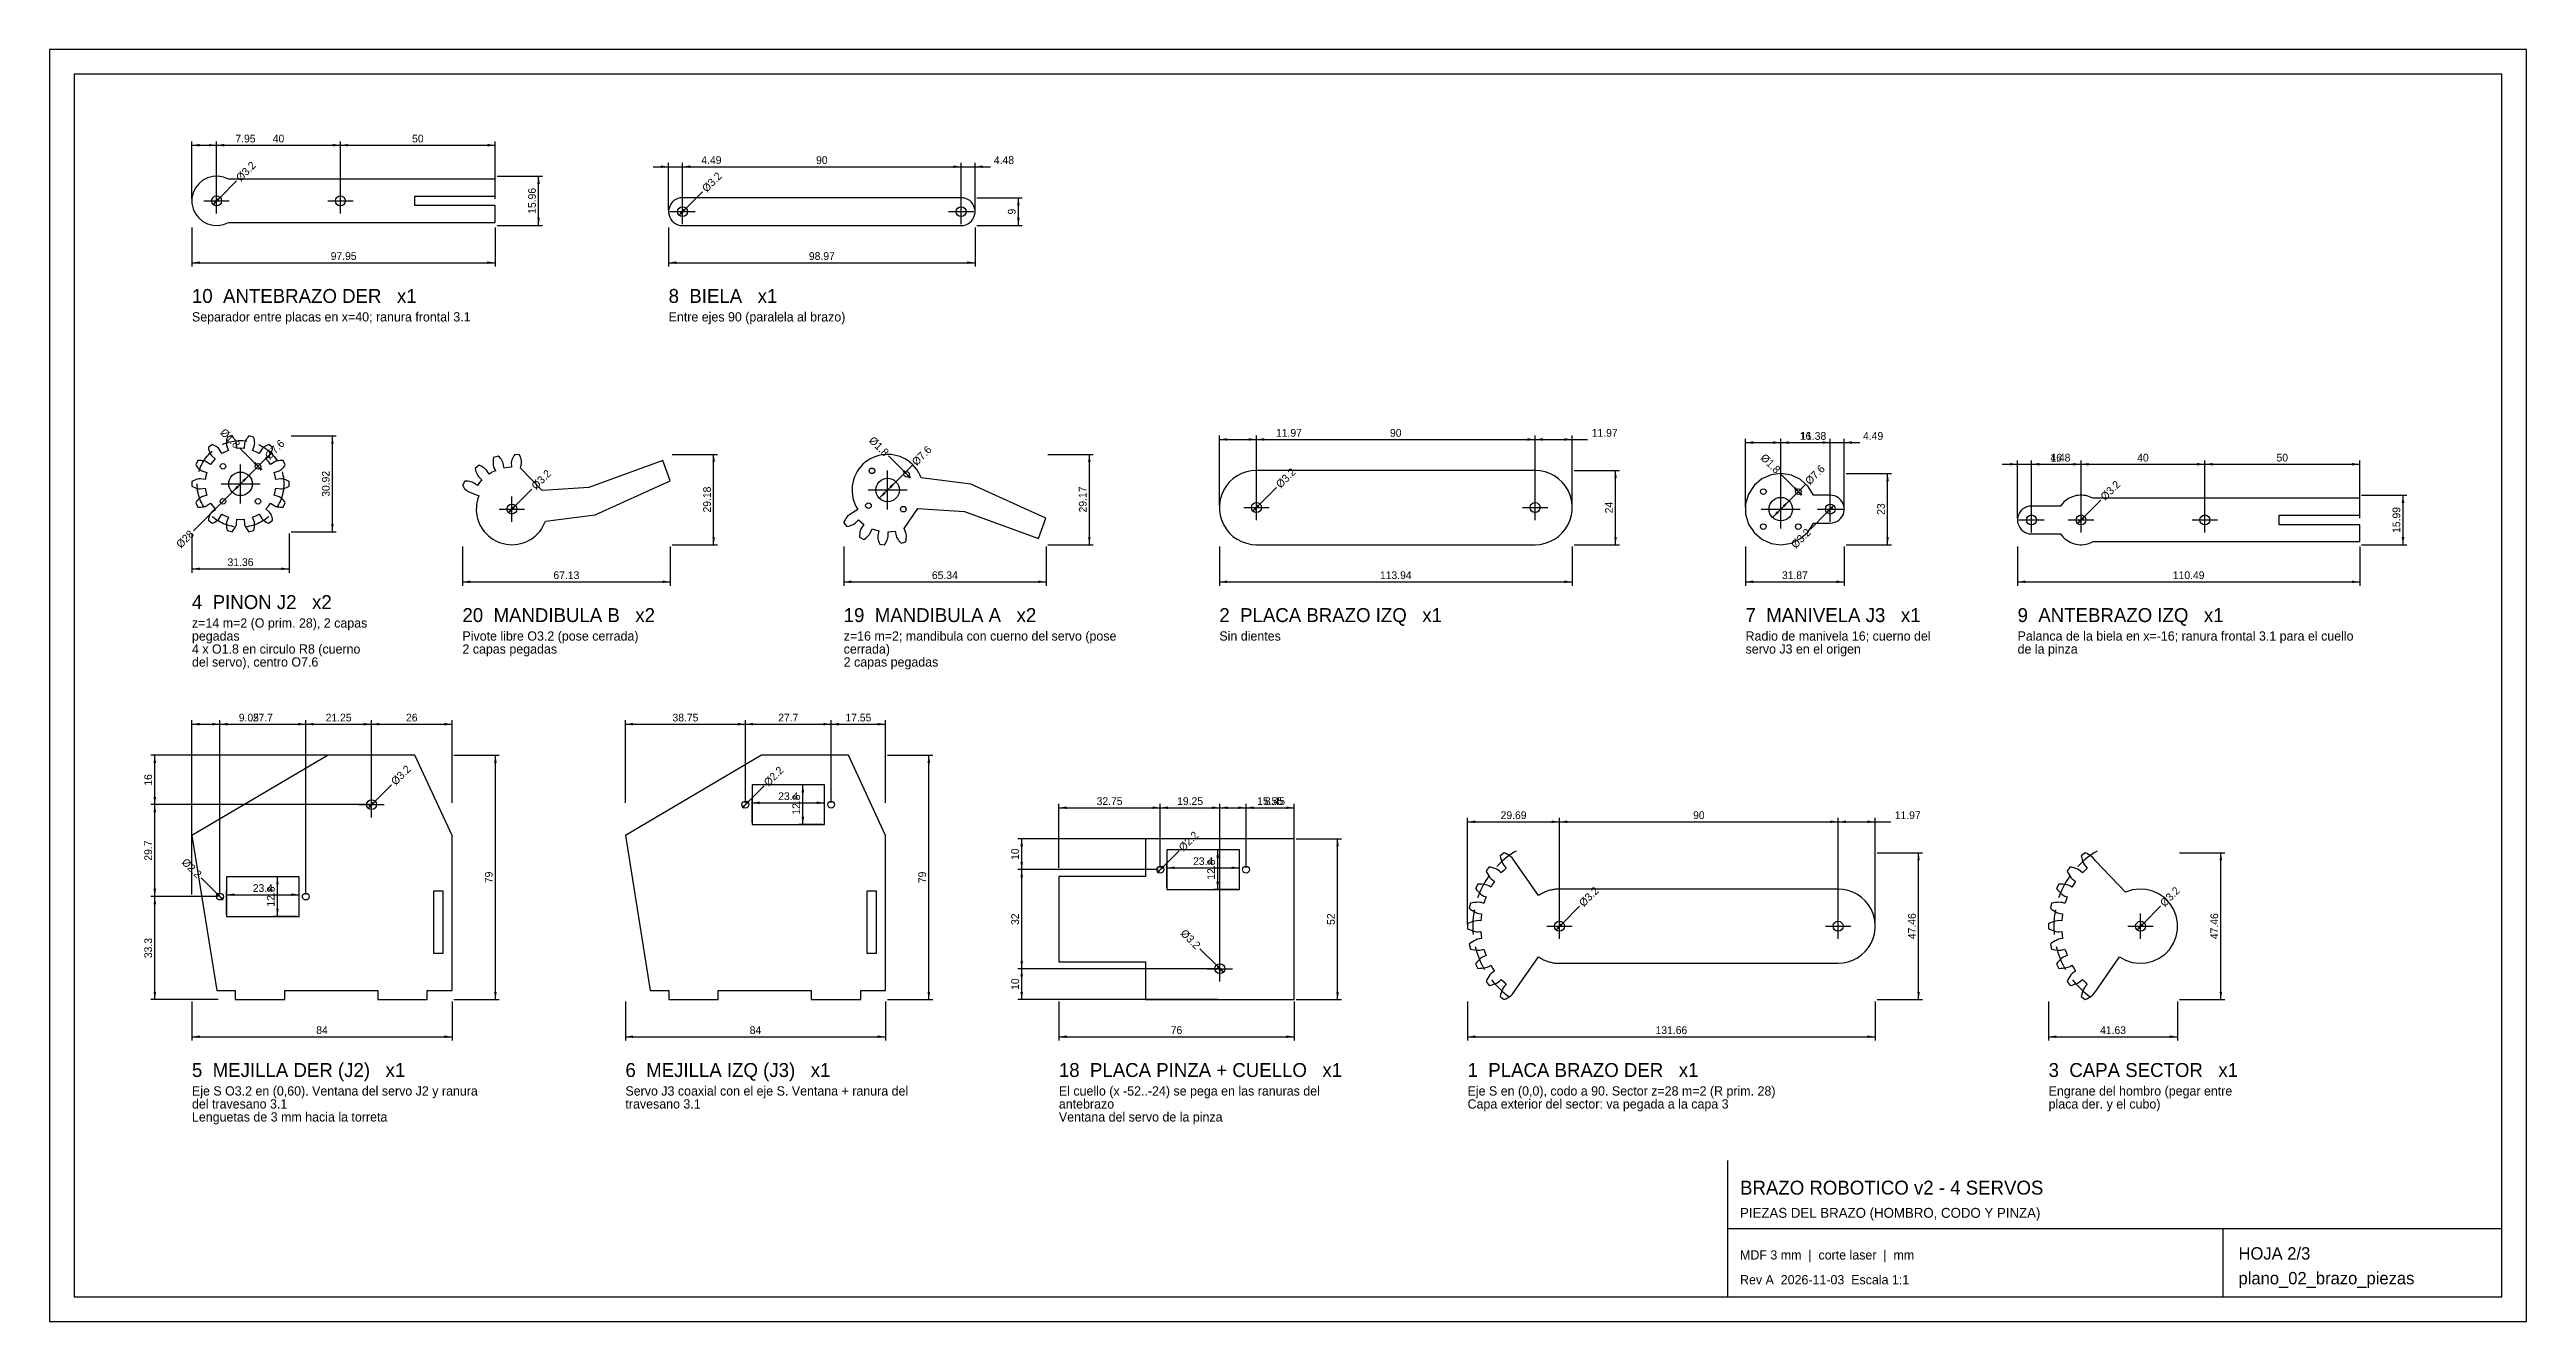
# Model space of a CAD drawing. Header units: millimetres. Extents: x 0 to 800, y 0 to 411.
import ezdxf

# ---------------------------------------------------------------- set-up
doc = ezdxf.new("R2010")
doc.units = ezdxf.units.MM
doc.linetypes.add('CENTER', pattern=[25, 16, -3, 3, -3])
doc.linetypes.add('DASHED', pattern=[12, 8, -4])
for name, color, linetype in [('CONTORNO', 7, 'Continuous'), ('COTAS', 4, 'Continuous'), ('EJES', 1, 'CENTER'), ('MARCO', 7, 'Continuous'), ('PASO', 6, 'DASHED'), ('TEXTO', 3, 'Continuous')]:
    doc.layers.add(name, color=color, linetype=linetype)
doc.dimstyles.new('ESC1_0', dxfattribs={"dimtxt": 2.5, "dimasz": 2.5, "dimexe": 1.25, "dimexo": 0.625, "dimtad": 1, "dimdsep": 46, "dimtxsty": 'Standard', "dimcen": 2.5, "dimadec": 0, "dimazin": 0, "dimtfac": 1, "dimtdec": 4, "dimtmove": 0, "dimatfit": 3, "dimfxl": 1, "dimtzin": 0, "dimarcsym": 0})

msp = doc.modelspace()

# ---------------------------------------------------------------- texts
at = {"layer": 'TEXTO'}
for s, height, p in [('10  ANTEBRAZO DER   x1', 4.5, (46, 329.121)), ('8  BIELA   x1', 4.5, (199.952, 329.121)), ('Separador entre placas en x=40; ranura frontal 3.1', 3, (46, 323.121)), ('Entre ejes 90 (paralela al brazo)', 3, (199.952, 323.121)), ('4  PINON J2   x2', 4.5, (46, 230.2)), ('z=14 m=2 (O prim. 28), 2 capas', 3, (46, 224.2)), ('20  MANDIBULA B   x2', 4.5, (133.362, 226)), ('19  MANDIBULA A   x2', 4.5, (256.496, 226)), ('2  PLACA BRAZO IZQ   x1', 4.5, (377.837, 226)), ('7  MANIVELA J3   x1', 4.5, (547.781, 226)), ('9  ANTEBRAZO IZQ   x1', 4.5, (635.646, 226)), ('4 x O1.8 en circulo R8 (cuerno', 3, (46, 215.8)), ('pegadas', 3, (46, 220)), ('2 capas pegadas', 3, (133.362, 215.8)), ('Pivote libre O3.2 (pose cerrada)', 3, (133.362, 220)), ('z=16 m=2; mandibula con cuerno del servo (pose', 3, (256.496, 220)), ('cerrada)', 3, (256.496, 215.8)), ('Sin dientes', 3, (377.837, 220)), ('servo J3 en el origen', 3, (547.781, 215.8)), ('Radio de manivela 16; cuerno del', 3, (547.781, 220)), ('de la pinza', 3, (635.646, 215.8)), ('Palanca de la biela en x=-16; ranura frontal 3.1 para el cuello', 3, (635.646, 220)), ('del servo), centro O7.6', 3, (46, 211.6)), ('2 capas pegadas', 3, (256.496, 211.6)), ('5  MEJILLA DER (J2)   x1', 4.5, (46, 79)), ('6  MEJILLA IZQ (J3)   x1', 4.5, (186, 79)), ('18  PLACA PINZA + CUELLO   x1', 4.5, (326, 79)), ('1  PLACA BRAZO DER   x1', 4.5, (458, 79)), ('3  CAPA SECTOR   x1', 4.5, (645.66, 79)), ('Eje S O3.2 en (0,60). Ventana del servo J2 y ranura', 3, (46, 73)), ('Servo J3 coaxial con el eje S. Ventana + ranura del', 3, (186, 73)), ('El cuello (x -52..-24) se pega en las ranuras del', 3, (326, 73)), ('Eje S en (0,0), codo a 90. Sector z=28 m=2 (R prim. 28)', 3, (458, 73)), ('Engrane del hombro (pegar entre', 3, (645.66, 73)), ('del travesano 3.1', 3, (46, 68.8)), ('Lenguetas de 3 mm hacia la torreta', 3, (46, 64.6)), ('travesano 3.1', 3, (186, 68.8)), ('Ventana del servo de la pinza', 3, (326, 64.6)), ('antebrazo', 3, (326, 68.8)), ('Capa exterior del sector: va pegada a la capa 3', 3, (458, 68.8)), ('placa der. y el cubo)', 3, (645.66, 68.8)), ('BRAZO ROBOTICO v2 - 4 SERVOS', 4.5, (546, 41)), ('PIEZAS DEL BRAZO (HOMBRO, CODO Y PINZA)', 3.2, (546, 33.5)), ('HOJA 2/3', 4, (707, 20)), ('MDF 3 mm  |  corte laser  |  mm', 3, (546, 20)), ('plano_02_brazo_piezas', 4, (707, 12)), ('Rev A  2026-11-03  Escala 1:1', 3, (546, 12))]:
    msp.add_text(s, height=height, dxfattribs=at).set_placement(p)

# ---------------------------------------------------------------- blocks, each defined once
blk = doc.blocks.new('*D1')
at = {"layer": 'COTAS', "color": 0}
for p, q in [((458, 103.38), (458, 90.75)), ((589.66, 103.38), (589.66, 90.75)), ((458, 92), (589.66, 92))]:
    blk.add_line(p, q, dxfattribs=at)
for points in [[(458, 92), (460.5, 91.58), (460.5, 92.42)], [(589.66, 92), (587.16, 92.42), (587.16, 91.58)]]:
    blk.add_solid(points, dxfattribs=at)
at = {"layer": 'COTAS', "color": 0, "insert": (523.83, 94.12), "char_height": 2.5, "attachment_point": 5}
blk.add_mtext('131.66', dxfattribs=at)
blk = doc.blocks.new('*D2')
at = {"layer": 'COTAS', "color": 0}
for p, q in [((590.28, 151.46), (604.91, 151.46)), ((603.66, 104), (603.66, 151.46)), ((590.28, 104), (604.91, 104))]:
    blk.add_line(p, q, dxfattribs=at)
for points in [[(603.66, 151.46), (603.24, 148.96), (604.08, 148.96)], [(603.66, 104), (604.08, 106.5), (603.24, 106.5)]]:
    blk.add_solid(points, dxfattribs=at)
at = {"layer": 'COTAS', "color": 0, "insert": (601.53, 127.73), "char_height": 2.5, "attachment_point": 5, "rotation": 90}
blk.add_mtext('47.46', dxfattribs=at)
blk = doc.blocks.new('*D3')
at = {"layer": 'COTAS', "color": 0}
for p, q in [((458, 128.35), (458, 162.71)), ((458, 161.46), (487.69, 161.46)), ((487.69, 128.35), (487.69, 162.71))]:
    blk.add_line(p, q, dxfattribs=at)
for points in [[(458, 161.46), (460.5, 161.04), (460.5, 161.87)], [(487.69, 161.46), (485.19, 161.87), (485.19, 161.04)]]:
    blk.add_solid(points, dxfattribs=at)
at = {"layer": 'COTAS', "color": 0, "insert": (472.85, 163.58), "char_height": 2.5, "attachment_point": 5}
blk.add_mtext('29.69', dxfattribs=at)
blk = doc.blocks.new('*D4')
at = {"layer": 'COTAS', "color": 0}
for p, q in [((487.69, 128.35), (487.69, 162.71)), ((487.69, 161.46), (577.69, 161.46)), ((577.69, 128.35), (577.69, 162.71))]:
    blk.add_line(p, q, dxfattribs=at)
for points in [[(487.69, 161.46), (490.19, 161.04), (490.19, 161.87)], [(577.69, 161.46), (575.19, 161.87), (575.19, 161.04)]]:
    blk.add_solid(points, dxfattribs=at)
at = {"layer": 'COTAS', "color": 0, "insert": (532.69, 163.58), "char_height": 2.5, "attachment_point": 5}
blk.add_mtext('90', dxfattribs=at)
blk = doc.blocks.new('*D5')
at = {"layer": 'COTAS', "color": 0}
for p, q in [((577.69, 128.35), (577.69, 162.71)), ((577.69, 161.46), (589.66, 161.46)), ((589.66, 128.35), (589.66, 162.71)), ((589.66, 161.46), (594.66, 161.46))]:
    blk.add_line(p, q, dxfattribs=at)
for points in [[(577.69, 161.46), (580.19, 161.04), (580.19, 161.87)], [(589.66, 161.46), (587.16, 161.87), (587.16, 161.04)]]:
    blk.add_solid(points, dxfattribs=at)
at = {"layer": 'COTAS', "color": 0, "insert": (600.16, 163.58), "char_height": 2.5, "attachment_point": 5}
blk.add_mtext('11.97', dxfattribs=at)
blk = doc.blocks.new('*D6')
at = {"layer": 'COTAS', "color": 0}
for p, q in [((486.56, 126.6), (488.82, 128.86)), ((488.82, 128.86), (494.13, 134.16))]:
    blk.add_line(p, q, dxfattribs=at)
for points in [[(486.56, 126.6), (488.62, 128.07), (488.03, 128.66)], [(488.82, 128.86), (486.76, 127.39), (487.35, 126.8)]]:
    blk.add_solid(points, dxfattribs=at)
at = {"layer": 'COTAS', "color": 0, "insert": (497.19, 137.22), "char_height": 2.5, "attachment_point": 5, "rotation": 44.97468}
blk.add_mtext('%%c3.2', dxfattribs=at)
blk = doc.blocks.new('*D7')
at = {"layer": 'COTAS', "color": 0}
for p, q in [((377.84, 250.38), (377.84, 237.75)), ((491.78, 250.38), (491.78, 237.75)), ((377.84, 239), (491.78, 239))]:
    blk.add_line(p, q, dxfattribs=at)
for points in [[(377.84, 239), (380.34, 238.58), (380.34, 239.42)], [(491.78, 239), (489.28, 239.42), (489.28, 238.58)]]:
    blk.add_solid(points, dxfattribs=at)
at = {"layer": 'COTAS', "color": 0, "insert": (434.81, 241.12), "char_height": 2.5, "attachment_point": 5}
blk.add_mtext('113.94', dxfattribs=at)
blk = doc.blocks.new('*D8')
at = {"layer": 'COTAS', "color": 0}
for p, q in [((492.41, 275), (507.03, 275)), ((505.78, 251), (505.78, 275)), ((492.41, 251), (507.03, 251))]:
    blk.add_line(p, q, dxfattribs=at)
for points in [[(505.78, 275), (505.36, 272.5), (506.2, 272.5)], [(505.78, 251), (506.2, 253.5), (505.36, 253.5)]]:
    blk.add_solid(points, dxfattribs=at)
at = {"layer": 'COTAS', "color": 0, "insert": (503.66, 263), "char_height": 2.5, "attachment_point": 5, "rotation": 90}
blk.add_mtext('24', dxfattribs=at)
blk = doc.blocks.new('*D9')
at = {"layer": 'COTAS', "color": 0}
for p, q in [((377.84, 263.62), (377.84, 286.25)), ((377.84, 285), (389.81, 285)), ((389.81, 263.62), (389.81, 286.25)), ((389.81, 285), (394.81, 285))]:
    blk.add_line(p, q, dxfattribs=at)
for points in [[(377.84, 285), (380.34, 284.58), (380.34, 285.42)], [(389.81, 285), (387.31, 285.42), (387.31, 284.58)]]:
    blk.add_solid(points, dxfattribs=at)
at = {"layer": 'COTAS', "color": 0, "insert": (400.31, 287.12), "char_height": 2.5, "attachment_point": 5}
blk.add_mtext('11.97', dxfattribs=at)
blk = doc.blocks.new('*D10')
at = {"layer": 'COTAS', "color": 0}
for p, q in [((389.81, 263.62), (389.81, 286.25)), ((389.81, 285), (479.81, 285)), ((479.81, 263.62), (479.81, 286.25))]:
    blk.add_line(p, q, dxfattribs=at)
for points in [[(389.81, 285), (392.31, 284.58), (392.31, 285.42)], [(479.81, 285), (477.31, 285.42), (477.31, 284.58)]]:
    blk.add_solid(points, dxfattribs=at)
at = {"layer": 'COTAS', "color": 0, "insert": (434.81, 287.12), "char_height": 2.5, "attachment_point": 5}
blk.add_mtext('90', dxfattribs=at)
blk = doc.blocks.new('*D11')
at = {"layer": 'COTAS', "color": 0}
for p, q in [((479.81, 263.62), (479.81, 286.25)), ((479.81, 285), (491.78, 285)), ((491.78, 263.62), (491.78, 286.25)), ((491.78, 285), (496.78, 285))]:
    blk.add_line(p, q, dxfattribs=at)
for points in [[(479.81, 285), (482.31, 284.58), (482.31, 285.42)], [(491.78, 285), (489.28, 285.42), (489.28, 284.58)]]:
    blk.add_solid(points, dxfattribs=at)
at = {"layer": 'COTAS', "color": 0, "insert": (502.28, 287.12), "char_height": 2.5, "attachment_point": 5}
blk.add_mtext('11.97', dxfattribs=at)
blk = doc.blocks.new('*D12')
at = {"layer": 'COTAS', "color": 0}
for p, q in [((388.68, 261.87), (390.94, 264.13)), ((390.94, 264.13), (396.24, 269.43))]:
    blk.add_line(p, q, dxfattribs=at)
for points in [[(390.94, 264.13), (388.88, 262.66), (389.47, 262.07)], [(388.68, 261.87), (390.74, 263.34), (390.15, 263.93)]]:
    blk.add_solid(points, dxfattribs=at)
at = {"layer": 'COTAS', "color": 0, "insert": (399.31, 272.5), "char_height": 2.5, "attachment_point": 5, "rotation": 45}
blk.add_mtext('%%c3.2', dxfattribs=at)
blk = doc.blocks.new('*D13')
at = {"layer": 'COTAS', "color": 0}
for p, q in [((645.66, 103.38), (645.66, 90.75)), ((687.29, 103.38), (687.29, 90.75)), ((645.66, 92), (687.29, 92))]:
    blk.add_line(p, q, dxfattribs=at)
for points in [[(645.66, 92), (648.16, 91.58), (648.16, 92.42)], [(687.29, 92), (684.79, 92.42), (684.79, 91.58)]]:
    blk.add_solid(points, dxfattribs=at)
at = {"layer": 'COTAS', "color": 0, "insert": (666.48, 94.12), "char_height": 2.5, "attachment_point": 5}
blk.add_mtext('41.63', dxfattribs=at)
blk = doc.blocks.new('*D14')
at = {"layer": 'COTAS', "color": 0}
for p, q in [((687.92, 151.46), (702.54, 151.46)), ((701.29, 104), (701.29, 151.46)), ((687.92, 104), (702.54, 104))]:
    blk.add_line(p, q, dxfattribs=at)
for points in [[(701.29, 151.46), (700.88, 148.96), (701.71, 148.96)], [(701.29, 104), (701.71, 106.5), (700.88, 106.5)]]:
    blk.add_solid(points, dxfattribs=at)
at = {"layer": 'COTAS', "color": 0, "insert": (699.17, 127.73), "char_height": 2.5, "attachment_point": 5, "rotation": 90}
blk.add_mtext('47.46', dxfattribs=at)
blk = doc.blocks.new('*D15')
at = {"layer": 'COTAS', "color": 0}
for p, q in [((674.22, 126.6), (676.48, 128.86)), ((676.48, 128.86), (681.78, 134.16))]:
    blk.add_line(p, q, dxfattribs=at)
for points in [[(674.22, 126.6), (676.28, 128.07), (675.69, 128.66)], [(676.48, 128.86), (674.42, 127.39), (675.01, 126.8)]]:
    blk.add_solid(points, dxfattribs=at)
at = {"layer": 'COTAS', "color": 0, "insert": (684.85, 137.23), "char_height": 2.5, "attachment_point": 5, "rotation": 45}
blk.add_mtext('%%c3.2', dxfattribs=at)
blk = doc.blocks.new('*D16')
at = {"layer": 'COTAS', "color": 0}
for p, q in [((46, 254.57), (46, 241.95)), ((77.36, 254.57), (77.36, 241.95)), ((46, 243.2), (77.36, 243.2))]:
    blk.add_line(p, q, dxfattribs=at)
for points in [[(46, 243.2), (48.5, 242.78), (48.5, 243.62)], [(77.36, 243.2), (74.86, 243.62), (74.86, 242.78)]]:
    blk.add_solid(points, dxfattribs=at)
at = {"layer": 'COTAS', "color": 0, "insert": (61.68, 245.32), "char_height": 2.5, "attachment_point": 5}
blk.add_mtext('31.36', dxfattribs=at)
blk = doc.blocks.new('*D17')
at = {"layer": 'COTAS', "color": 0}
for p, q in [((77.99, 286.12), (92.61, 286.12)), ((91.36, 255.2), (91.36, 286.12)), ((77.99, 255.2), (92.61, 255.2))]:
    blk.add_line(p, q, dxfattribs=at)
for points in [[(91.36, 286.12), (90.95, 283.62), (91.78, 283.62)], [(91.36, 255.2), (91.78, 257.7), (90.95, 257.7)]]:
    blk.add_solid(points, dxfattribs=at)
at = {"layer": 'COTAS', "color": 0, "insert": (89.24, 270.66), "char_height": 2.5, "attachment_point": 5, "rotation": 90}
blk.add_mtext('30.92', dxfattribs=at)
blk = doc.blocks.new('*D18')
at = {"layer": 'COTAS', "color": 0}
for p, q in [((58.99, 267.97), (64.37, 273.35)), ((64.37, 273.35), (69.67, 278.65))]:
    blk.add_line(p, q, dxfattribs=at)
for points in [[(64.37, 273.35), (62.31, 271.87), (62.89, 271.29)], [(58.99, 267.97), (61.06, 269.45), (60.47, 270.04)]]:
    blk.add_solid(points, dxfattribs=at)
at = {"layer": 'COTAS', "color": 0, "insert": (72.74, 281.72), "char_height": 2.5, "attachment_point": 5, "rotation": 45}
blk.add_mtext('%%c7.6', dxfattribs=at)
blk = doc.blocks.new('*D19')
at = {"layer": 'COTAS', "color": 0}
for p, q in [((66.7, 276.95), (61.4, 282.26)), ((67.97, 275.68), (66.7, 276.95))]:
    blk.add_line(p, q, dxfattribs=at)
for points in [[(67.97, 275.68), (66.5, 277.74), (65.91, 277.15)], [(66.7, 276.95), (68.17, 274.89), (68.76, 275.48)]]:
    blk.add_solid(points, dxfattribs=at)
at = {"layer": 'COTAS', "color": 0, "insert": (58.33, 285.32), "char_height": 2.5, "attachment_point": 5, "rotation": 315}
blk.add_mtext('%%c1.8', dxfattribs=at)
blk = doc.blocks.new('*D20')
at = {"layer": 'COTAS', "color": 0}
for p, q in [((71.58, 280.56), (51.78, 260.76)), ((51.78, 260.76), (46.48, 255.46))]:
    blk.add_line(p, q, dxfattribs=at)
for points in [[(71.58, 280.56), (69.52, 279.09), (70.11, 278.5)], [(51.78, 260.76), (53.84, 262.23), (53.25, 262.82)]]:
    blk.add_solid(points, dxfattribs=at)
at = {"layer": 'COTAS', "color": 0, "insert": (43.8, 252.78), "char_height": 2.5, "attachment_point": 5, "rotation": 45}
blk.add_mtext('%%c28', dxfattribs=at)
blk = doc.blocks.new('*D21')
at = {"layer": 'COTAS', "color": 0}
for p, q in [((46, 103.38), (46, 90.75)), ((130, 103.38), (130, 90.75)), ((46, 92), (130, 92))]:
    blk.add_line(p, q, dxfattribs=at)
for points in [[(46, 92), (48.5, 91.58), (48.5, 92.42)], [(130, 92), (127.5, 92.42), (127.5, 91.58)]]:
    blk.add_solid(points, dxfattribs=at)
at = {"layer": 'COTAS', "color": 0, "insert": (88, 94.12), "char_height": 2.5, "attachment_point": 5}
blk.add_mtext('84', dxfattribs=at)
blk = doc.blocks.new('*D22')
at = {"layer": 'COTAS', "color": 0}
for p, q in [((130.62, 183), (145.25, 183)), ((144, 104), (144, 183)), ((130.62, 104), (145.25, 104))]:
    blk.add_line(p, q, dxfattribs=at)
for points in [[(144, 183), (143.58, 180.5), (144.42, 180.5)], [(144, 104), (144.42, 106.5), (143.58, 106.5)]]:
    blk.add_solid(points, dxfattribs=at)
at = {"layer": 'COTAS', "color": 0, "insert": (141.88, 143.5), "char_height": 2.5, "attachment_point": 5, "rotation": 90}
blk.add_mtext('79', dxfattribs=at)
blk = doc.blocks.new('*D23')
at = {"layer": 'COTAS', "color": 0}
for p, q in [((46, 137.93), (46, 194.25)), ((46, 193), (55.05, 193)), ((55.05, 137.93), (55.05, 194.25)), ((55.05, 193), (60.05, 193))]:
    blk.add_line(p, q, dxfattribs=at)
for points in [[(46, 193), (48.5, 192.58), (48.5, 193.42)], [(55.05, 193), (52.55, 193.42), (52.55, 192.58)]]:
    blk.add_solid(points, dxfattribs=at)
at = {"layer": 'COTAS', "color": 0, "insert": (64.38, 195.12), "char_height": 2.5, "attachment_point": 5}
blk.add_mtext('9.05', dxfattribs=at)
blk = doc.blocks.new('*D24')
at = {"layer": 'COTAS', "color": 0}
for p, q in [((55.05, 137.93), (55.05, 194.25)), ((55.05, 193), (82.75, 193)), ((82.75, 137.93), (82.75, 194.25))]:
    blk.add_line(p, q, dxfattribs=at)
for points in [[(55.05, 193), (57.55, 192.58), (57.55, 193.42)], [(82.75, 193), (80.25, 193.42), (80.25, 192.58)]]:
    blk.add_solid(points, dxfattribs=at)
at = {"layer": 'COTAS', "color": 0, "insert": (68.9, 195.12), "char_height": 2.5, "attachment_point": 5}
blk.add_mtext('27.7', dxfattribs=at)
blk = doc.blocks.new('*D25')
at = {"layer": 'COTAS', "color": 0}
for p, q in [((82.75, 137.93), (82.75, 194.25)), ((82.75, 193), (104, 193)), ((104, 167.62), (104, 194.25))]:
    blk.add_line(p, q, dxfattribs=at)
for points in [[(82.75, 193), (85.25, 192.58), (85.25, 193.42)], [(104, 193), (101.5, 193.42), (101.5, 192.58)]]:
    blk.add_solid(points, dxfattribs=at)
at = {"layer": 'COTAS', "color": 0, "insert": (93.38, 195.12), "char_height": 2.5, "attachment_point": 5}
blk.add_mtext('21.25', dxfattribs=at)
blk = doc.blocks.new('*D26')
at = {"layer": 'COTAS', "color": 0}
for p, q in [((104, 167.62), (104, 194.25)), ((104, 193), (130, 193)), ((130, 167.62), (130, 194.25))]:
    blk.add_line(p, q, dxfattribs=at)
for points in [[(104, 193), (106.5, 192.58), (106.5, 193.42)], [(130, 193), (127.5, 193.42), (127.5, 192.58)]]:
    blk.add_solid(points, dxfattribs=at)
at = {"layer": 'COTAS', "color": 0, "insert": (117, 195.12), "char_height": 2.5, "attachment_point": 5}
blk.add_mtext('26', dxfattribs=at)
blk = doc.blocks.new('*D27')
at = {"layer": 'COTAS', "color": 0}
for p, q in [((54.43, 137.3), (32.75, 137.3)), ((34, 104), (34, 137.3)), ((54.43, 104), (32.75, 104))]:
    blk.add_line(p, q, dxfattribs=at)
for points in [[(34, 137.3), (33.58, 134.8), (34.42, 134.8)], [(34, 104), (34.42, 106.5), (33.58, 106.5)]]:
    blk.add_solid(points, dxfattribs=at)
at = {"layer": 'COTAS', "color": 0, "insert": (31.88, 120.65), "char_height": 2.5, "attachment_point": 5, "rotation": 90}
blk.add_mtext('33.3', dxfattribs=at)
blk = doc.blocks.new('*D28')
at = {"layer": 'COTAS', "color": 0}
for p, q in [((103.38, 167), (32.75, 167)), ((34, 137.3), (34, 167)), ((54.43, 137.3), (32.75, 137.3))]:
    blk.add_line(p, q, dxfattribs=at)
for points in [[(34, 167), (33.58, 164.5), (34.42, 164.5)], [(34, 137.3), (34.42, 139.8), (33.58, 139.8)]]:
    blk.add_solid(points, dxfattribs=at)
at = {"layer": 'COTAS', "color": 0, "insert": (31.88, 152.15), "char_height": 2.5, "attachment_point": 5, "rotation": 90}
blk.add_mtext('29.7', dxfattribs=at)
blk = doc.blocks.new('*D29')
at = {"layer": 'COTAS', "color": 0}
for p, q in [((103.38, 183), (32.75, 183)), ((34, 167), (34, 183)), ((103.38, 167), (32.75, 167))]:
    blk.add_line(p, q, dxfattribs=at)
for points in [[(34, 183), (33.58, 180.5), (34.42, 180.5)], [(34, 167), (34.42, 169.5), (33.58, 169.5)]]:
    blk.add_solid(points, dxfattribs=at)
at = {"layer": 'COTAS', "color": 0, "insert": (31.88, 175), "char_height": 2.5, "attachment_point": 5, "rotation": 90}
blk.add_mtext('16', dxfattribs=at)
blk = doc.blocks.new('*D30')
at = {"layer": 'COTAS', "color": 0}
for p, q in [((102.87, 165.87), (105.13, 168.13)), ((105.13, 168.13), (110.43, 173.43))]:
    blk.add_line(p, q, dxfattribs=at)
for points in [[(105.13, 168.13), (103.07, 166.66), (103.66, 166.07)], [(102.87, 165.87), (104.93, 167.34), (104.34, 167.93)]]:
    blk.add_solid(points, dxfattribs=at)
at = {"layer": 'COTAS', "color": 0, "insert": (113.5, 176.5), "char_height": 2.5, "attachment_point": 5, "rotation": 45}
blk.add_mtext('%%c3.2', dxfattribs=at)
blk = doc.blocks.new('*D31')
at = {"layer": 'COTAS', "color": 0}
for p, q in [((54.27, 138.08), (48.97, 143.38)), ((55.83, 136.52), (54.27, 138.08))]:
    blk.add_line(p, q, dxfattribs=at)
for points in [[(55.83, 136.52), (54.36, 138.59), (53.77, 138)], [(54.27, 138.08), (55.75, 136.02), (56.34, 136.61)]]:
    blk.add_solid(points, dxfattribs=at)
at = {"layer": 'COTAS', "color": 0, "insert": (45.9, 146.44), "char_height": 2.5, "attachment_point": 5, "rotation": 315.03685}
blk.add_mtext('%%c2.2', dxfattribs=at)
blk = doc.blocks.new('*D32')
at = {"layer": 'COTAS', "color": 0}
for p, q in [((57.2, 131.53), (57.2, 139.15)), ((57.2, 137.9), (80.6, 137.9)), ((80.6, 131.53), (80.6, 139.15))]:
    blk.add_line(p, q, dxfattribs=at)
for points in [[(57.2, 137.9), (59.7, 137.49), (59.7, 138.32)], [(80.6, 137.9), (78.1, 138.32), (78.1, 137.49)]]:
    blk.add_solid(points, dxfattribs=at)
at = {"layer": 'COTAS', "color": 0, "insert": (68.9, 140.03), "char_height": 2.5, "attachment_point": 5}
blk.add_mtext('23.4', dxfattribs=at)
blk = doc.blocks.new('*D33')
at = {"layer": 'COTAS', "color": 0}
for p, q in [((79.98, 143.7), (72.35, 143.7)), ((73.6, 130.9), (73.6, 143.7)), ((79.98, 130.9), (72.35, 130.9))]:
    blk.add_line(p, q, dxfattribs=at)
for points in [[(73.6, 143.7), (73.19, 141.2), (74.02, 141.2)], [(73.6, 130.9), (74.02, 133.4), (73.19, 133.4)]]:
    blk.add_solid(points, dxfattribs=at)
at = {"layer": 'COTAS', "color": 0, "insert": (71.48, 137.3), "char_height": 2.5, "attachment_point": 5, "rotation": 90}
blk.add_mtext('12.8', dxfattribs=at)
blk = doc.blocks.new('*D34')
at = {"layer": 'COTAS', "color": 0}
for p, q in [((186, 103.38), (186, 90.75)), ((270, 103.38), (270, 90.75)), ((186, 92), (270, 92))]:
    blk.add_line(p, q, dxfattribs=at)
for points in [[(186, 92), (188.5, 91.58), (188.5, 92.42)], [(270, 92), (267.5, 92.42), (267.5, 91.58)]]:
    blk.add_solid(points, dxfattribs=at)
at = {"layer": 'COTAS', "color": 0, "insert": (228, 94.12), "char_height": 2.5, "attachment_point": 5}
blk.add_mtext('84', dxfattribs=at)
blk = doc.blocks.new('*D35')
at = {"layer": 'COTAS', "color": 0}
for p, q in [((270.62, 183), (285.25, 183)), ((284, 104), (284, 183)), ((270.62, 104), (285.25, 104))]:
    blk.add_line(p, q, dxfattribs=at)
for points in [[(284, 183), (283.58, 180.5), (284.42, 180.5)], [(284, 104), (284.42, 106.5), (283.58, 106.5)]]:
    blk.add_solid(points, dxfattribs=at)
at = {"layer": 'COTAS', "color": 0, "insert": (281.88, 143.5), "char_height": 2.5, "attachment_point": 5, "rotation": 90}
blk.add_mtext('79', dxfattribs=at)
blk = doc.blocks.new('*D36')
at = {"layer": 'COTAS', "color": 0}
for p, q in [((186, 167.62), (186, 194.25)), ((186, 193), (224.75, 193)), ((224.75, 167.62), (224.75, 194.25))]:
    blk.add_line(p, q, dxfattribs=at)
for points in [[(186, 193), (188.5, 192.58), (188.5, 193.42)], [(224.75, 193), (222.25, 193.42), (222.25, 192.58)]]:
    blk.add_solid(points, dxfattribs=at)
at = {"layer": 'COTAS', "color": 0, "insert": (205.38, 195.12), "char_height": 2.5, "attachment_point": 5}
blk.add_mtext('38.75', dxfattribs=at)
blk = doc.blocks.new('*D37')
at = {"layer": 'COTAS', "color": 0}
for p, q in [((224.75, 167.62), (224.75, 194.25)), ((224.75, 193), (252.45, 193)), ((252.45, 167.62), (252.45, 194.25))]:
    blk.add_line(p, q, dxfattribs=at)
for points in [[(224.75, 193), (227.25, 192.58), (227.25, 193.42)], [(252.45, 193), (249.95, 193.42), (249.95, 192.58)]]:
    blk.add_solid(points, dxfattribs=at)
at = {"layer": 'COTAS', "color": 0, "insert": (238.6, 195.12), "char_height": 2.5, "attachment_point": 5}
blk.add_mtext('27.7', dxfattribs=at)
blk = doc.blocks.new('*D38')
at = {"layer": 'COTAS', "color": 0}
for p, q in [((252.45, 167.62), (252.45, 194.25)), ((252.45, 193), (270, 193)), ((270, 167.62), (270, 194.25))]:
    blk.add_line(p, q, dxfattribs=at)
for points in [[(252.45, 193), (254.95, 192.58), (254.95, 193.42)], [(270, 193), (267.5, 193.42), (267.5, 192.58)]]:
    blk.add_solid(points, dxfattribs=at)
at = {"layer": 'COTAS', "color": 0, "insert": (261.23, 195.12), "char_height": 2.5, "attachment_point": 5}
blk.add_mtext('17.55', dxfattribs=at)
blk = doc.blocks.new('*D39')
at = {"layer": 'COTAS', "color": 0}
for p, q in [((225.53, 167.78), (230.83, 173.08)), ((223.97, 166.22), (225.53, 167.78))]:
    blk.add_line(p, q, dxfattribs=at)
for points in [[(223.97, 166.22), (226.03, 167.7), (225.45, 168.28)], [(225.53, 167.78), (223.47, 166.3), (224.05, 165.72)]]:
    blk.add_solid(points, dxfattribs=at)
at = {"layer": 'COTAS', "color": 0, "insert": (233.9, 176.15), "char_height": 2.5, "attachment_point": 5, "rotation": 45}
blk.add_mtext('%%c2.2', dxfattribs=at)
blk = doc.blocks.new('*D40')
at = {"layer": 'COTAS', "color": 0}
for p, q in [((226.9, 161.22), (226.9, 168.85)), ((250.3, 161.22), (250.3, 168.85)), ((226.9, 167.6), (250.3, 167.6))]:
    blk.add_line(p, q, dxfattribs=at)
for points in [[(226.9, 167.6), (229.4, 167.18), (229.4, 168.02)], [(250.3, 167.6), (247.8, 168.02), (247.8, 167.18)]]:
    blk.add_solid(points, dxfattribs=at)
at = {"layer": 'COTAS', "color": 0, "insert": (238.6, 169.72), "char_height": 2.5, "attachment_point": 5}
blk.add_mtext('23.4', dxfattribs=at)
blk = doc.blocks.new('*D41')
at = {"layer": 'COTAS', "color": 0}
for p, q in [((249.68, 173.4), (242.05, 173.4)), ((243.3, 160.6), (243.3, 173.4)), ((249.68, 160.6), (242.05, 160.6))]:
    blk.add_line(p, q, dxfattribs=at)
for points in [[(243.3, 173.4), (242.88, 170.9), (243.72, 170.9)], [(243.3, 160.6), (243.72, 163.1), (242.88, 163.1)]]:
    blk.add_solid(points, dxfattribs=at)
at = {"layer": 'COTAS', "color": 0, "insert": (241.18, 167), "char_height": 2.5, "attachment_point": 5, "rotation": 90}
blk.add_mtext('12.8', dxfattribs=at)
blk = doc.blocks.new('*D42')
at = {"layer": 'COTAS', "color": 0}
for p, q in [((547.78, 250.38), (547.78, 237.75)), ((579.65, 250.38), (579.65, 237.75)), ((547.78, 239), (579.65, 239))]:
    blk.add_line(p, q, dxfattribs=at)
for points in [[(547.78, 239), (550.28, 238.58), (550.28, 239.42)], [(579.65, 239), (577.15, 239.42), (577.15, 238.58)]]:
    blk.add_solid(points, dxfattribs=at)
at = {"layer": 'COTAS', "color": 0, "insert": (563.71, 241.12), "char_height": 2.5, "attachment_point": 5}
blk.add_mtext('31.87', dxfattribs=at)
blk = doc.blocks.new('*D43')
at = {"layer": 'COTAS', "color": 0}
for p, q in [((580.27, 274), (594.9, 274)), ((593.65, 251), (593.65, 274)), ((580.27, 251), (594.9, 251))]:
    blk.add_line(p, q, dxfattribs=at)
for points in [[(593.65, 274), (593.23, 271.5), (594.06, 271.5)], [(593.65, 251), (594.06, 253.5), (593.23, 253.5)]]:
    blk.add_solid(points, dxfattribs=at)
at = {"layer": 'COTAS', "color": 0, "insert": (591.52, 262.5), "char_height": 2.5, "attachment_point": 5, "rotation": 90}
blk.add_mtext('23', dxfattribs=at)
blk = doc.blocks.new('*D44')
at = {"layer": 'COTAS', "color": 0}
for p, q in [((547.78, 263.12), (547.78, 285.25)), ((547.78, 284), (559.16, 284)), ((559.16, 263.12), (559.16, 285.25)), ((559.16, 284), (564.16, 284))]:
    blk.add_line(p, q, dxfattribs=at)
for points in [[(547.78, 284), (550.28, 283.58), (550.28, 284.41)], [(559.16, 284), (556.66, 284.41), (556.66, 283.58)]]:
    blk.add_solid(points, dxfattribs=at)
at = {"layer": 'COTAS', "color": 0, "insert": (569.66, 286.12), "char_height": 2.5, "attachment_point": 5}
blk.add_mtext('11.38', dxfattribs=at)
blk = doc.blocks.new('*D45')
at = {"layer": 'COTAS', "color": 0}
for p, q in [((559.16, 263.12), (559.16, 285.25)), ((559.16, 284), (575.16, 284)), ((575.16, 263.12), (575.16, 285.25))]:
    blk.add_line(p, q, dxfattribs=at)
for points in [[(559.16, 284), (561.66, 283.58), (561.66, 284.41)], [(575.16, 284), (572.66, 284.41), (572.66, 283.58)]]:
    blk.add_solid(points, dxfattribs=at)
at = {"layer": 'COTAS', "color": 0, "insert": (567.16, 286.12), "char_height": 2.5, "attachment_point": 5}
blk.add_mtext('16', dxfattribs=at)
blk = doc.blocks.new('*D46')
at = {"layer": 'COTAS', "color": 0}
for p, q in [((570.16, 284), (575.16, 284)), ((575.16, 263.12), (575.16, 285.25)), ((575.16, 284), (579.65, 284)), ((579.65, 263.12), (579.65, 285.25)), ((579.65, 284), (584.65, 284))]:
    blk.add_line(p, q, dxfattribs=at)
for points in [[(575.16, 284), (572.66, 284.41), (572.66, 283.58)], [(579.65, 284), (582.15, 283.58), (582.15, 284.41)]]:
    blk.add_solid(points, dxfattribs=at)
at = {"layer": 'COTAS', "color": 0, "insert": (588.98, 286.12), "char_height": 2.5, "attachment_point": 5}
blk.add_mtext('4.49', dxfattribs=at)
blk = doc.blocks.new('*D47')
at = {"layer": 'COTAS', "color": 0}
for p, q in [((556.47, 259.81), (561.85, 265.19)), ((561.85, 265.19), (567.15, 270.49))]:
    blk.add_line(p, q, dxfattribs=at)
for points in [[(561.85, 265.19), (559.79, 263.71), (560.37, 263.12)], [(556.47, 259.81), (558.54, 261.29), (557.95, 261.87)]]:
    blk.add_solid(points, dxfattribs=at)
at = {"layer": 'COTAS', "color": 0, "insert": (570.22, 273.55), "char_height": 2.5, "attachment_point": 5, "rotation": 45}
blk.add_mtext('%%c7.6', dxfattribs=at)
blk = doc.blocks.new('*D48')
at = {"layer": 'COTAS', "color": 0}
for p, q in [((564.18, 268.79), (558.88, 274.1)), ((565.45, 267.52), (564.18, 268.79))]:
    blk.add_line(p, q, dxfattribs=at)
for points in [[(565.45, 267.52), (563.98, 269.58), (563.39, 268.99)], [(564.18, 268.79), (565.66, 266.73), (566.24, 267.32)]]:
    blk.add_solid(points, dxfattribs=at)
at = {"layer": 'COTAS', "color": 0, "insert": (555.81, 277.16), "char_height": 2.5, "attachment_point": 5, "rotation": 315}
blk.add_mtext('%%c1.8', dxfattribs=at)
blk = doc.blocks.new('*D49')
at = {"layer": 'COTAS', "color": 0}
for p, q in [((574.03, 261.37), (568.73, 256.06)), ((576.29, 263.63), (574.03, 261.37))]:
    blk.add_line(p, q, dxfattribs=at)
for points in [[(574.03, 261.37), (576.09, 262.84), (575.5, 263.43)], [(576.29, 263.63), (574.23, 262.16), (574.82, 261.57)]]:
    blk.add_solid(points, dxfattribs=at)
at = {"layer": 'COTAS', "color": 0, "insert": (565.67, 253), "char_height": 2.5, "attachment_point": 5, "rotation": 45.02532}
blk.add_mtext('%%c3.2', dxfattribs=at)
blk = doc.blocks.new('*D50')
at = {"layer": 'COTAS', "color": 0}
for p, q in [((199.95, 353.5), (199.95, 340.87)), ((298.92, 353.5), (298.92, 340.87)), ((199.95, 342.12), (298.92, 342.12))]:
    blk.add_line(p, q, dxfattribs=at)
for points in [[(199.95, 342.12), (202.45, 341.7), (202.45, 342.54)], [(298.92, 342.12), (296.42, 342.54), (296.42, 341.7)]]:
    blk.add_solid(points, dxfattribs=at)
at = {"layer": 'COTAS', "color": 0, "insert": (249.44, 344.25), "char_height": 2.5, "attachment_point": 5}
blk.add_mtext('98.97', dxfattribs=at)
blk = doc.blocks.new('*D51')
at = {"layer": 'COTAS', "color": 0}
for p, q in [((299.55, 363.12), (314.17, 363.12)), ((312.92, 354.12), (312.92, 363.12)), ((299.55, 354.12), (314.17, 354.12))]:
    blk.add_line(p, q, dxfattribs=at)
for points in [[(312.92, 363.12), (312.51, 360.62), (313.34, 360.62)], [(312.92, 354.12), (313.34, 356.62), (312.51, 356.62)]]:
    blk.add_solid(points, dxfattribs=at)
at = {"layer": 'COTAS', "color": 0, "insert": (310.8, 358.62), "char_height": 2.5, "attachment_point": 5, "rotation": 90}
blk.add_mtext('9', dxfattribs=at)
blk = doc.blocks.new('*D52')
at = {"layer": 'COTAS', "color": 0}
for p, q in [((194.95, 373.12), (199.95, 373.12)), ((199.95, 359.25), (199.95, 374.37)), ((199.95, 373.12), (204.44, 373.12)), ((204.44, 359.25), (204.44, 374.37)), ((204.44, 373.12), (209.44, 373.12))]:
    blk.add_line(p, q, dxfattribs=at)
for points in [[(199.95, 373.12), (197.45, 373.54), (197.45, 372.7)], [(204.44, 373.12), (206.94, 372.7), (206.94, 373.54)]]:
    blk.add_solid(points, dxfattribs=at)
at = {"layer": 'COTAS', "color": 0, "insert": (213.77, 375.25), "char_height": 2.5, "attachment_point": 5}
blk.add_mtext('4.49', dxfattribs=at)
blk = doc.blocks.new('*D53')
at = {"layer": 'COTAS', "color": 0}
for p, q in [((204.44, 359.25), (204.44, 374.37)), ((204.44, 373.12), (294.44, 373.12)), ((294.44, 359.25), (294.44, 374.37))]:
    blk.add_line(p, q, dxfattribs=at)
for points in [[(204.44, 373.12), (206.94, 372.7), (206.94, 373.54)], [(294.44, 373.12), (291.94, 373.54), (291.94, 372.7)]]:
    blk.add_solid(points, dxfattribs=at)
at = {"layer": 'COTAS', "color": 0, "insert": (249.44, 375.25), "char_height": 2.5, "attachment_point": 5}
blk.add_mtext('90', dxfattribs=at)
blk = doc.blocks.new('*D54')
at = {"layer": 'COTAS', "color": 0}
for p, q in [((289.44, 373.12), (294.44, 373.12)), ((294.44, 359.25), (294.44, 374.37)), ((294.44, 373.12), (298.92, 373.12)), ((298.92, 359.25), (298.92, 374.37)), ((298.92, 373.12), (303.92, 373.12))]:
    blk.add_line(p, q, dxfattribs=at)
for points in [[(294.44, 373.12), (291.94, 373.54), (291.94, 372.7)], [(298.92, 373.12), (301.42, 372.7), (301.42, 373.54)]]:
    blk.add_solid(points, dxfattribs=at)
at = {"layer": 'COTAS', "color": 0, "insert": (308.26, 375.25), "char_height": 2.5, "attachment_point": 5}
blk.add_mtext('4.48', dxfattribs=at)
blk = doc.blocks.new('*D55')
at = {"layer": 'COTAS', "color": 0}
for p, q in [((205.57, 359.75), (210.87, 365.06)), ((203.31, 357.49), (205.57, 359.75))]:
    blk.add_line(p, q, dxfattribs=at)
for points in [[(203.31, 357.49), (205.37, 358.96), (204.78, 359.55)], [(205.57, 359.75), (203.51, 358.28), (204.09, 357.69)]]:
    blk.add_solid(points, dxfattribs=at)
at = {"layer": 'COTAS', "color": 0, "insert": (213.94, 368.12), "char_height": 2.5, "attachment_point": 5, "rotation": 45}
blk.add_mtext('%%c3.2', dxfattribs=at)
blk = doc.blocks.new('*D56')
at = {"layer": 'COTAS', "color": 0}
for p, q in [((635.65, 250.38), (635.65, 237.75)), ((746.13, 250.38), (746.13, 237.75)), ((635.65, 239), (746.13, 239))]:
    blk.add_line(p, q, dxfattribs=at)
for points in [[(635.65, 239), (638.15, 238.58), (638.15, 239.42)], [(746.13, 239), (743.63, 239.42), (743.63, 238.58)]]:
    blk.add_solid(points, dxfattribs=at)
at = {"layer": 'COTAS', "color": 0, "insert": (690.89, 241.12), "char_height": 2.5, "attachment_point": 5}
blk.add_mtext('110.49', dxfattribs=at)
blk = doc.blocks.new('*D57')
at = {"layer": 'COTAS', "color": 0}
for p, q in [((746.76, 266.99), (761.38, 266.99)), ((760.13, 251), (760.13, 266.99)), ((746.76, 251), (761.38, 251))]:
    blk.add_line(p, q, dxfattribs=at)
for points in [[(760.13, 266.99), (759.71, 264.49), (760.55, 264.49)], [(760.13, 251), (760.55, 253.5), (759.71, 253.5)]]:
    blk.add_solid(points, dxfattribs=at)
at = {"layer": 'COTAS', "color": 0, "insert": (758.01, 258.99), "char_height": 2.5, "attachment_point": 5, "rotation": 90}
blk.add_mtext('15.99', dxfattribs=at)
blk = doc.blocks.new('*D58')
at = {"layer": 'COTAS', "color": 0}
for p, q in [((630.65, 276.99), (635.65, 276.99)), ((635.65, 259.62), (635.65, 278.24)), ((635.65, 276.99), (640.13, 276.99)), ((640.13, 259.62), (640.13, 278.24)), ((640.13, 276.99), (645.13, 276.99))]:
    blk.add_line(p, q, dxfattribs=at)
for points in [[(635.65, 276.99), (633.15, 277.4), (633.15, 276.57)], [(640.13, 276.99), (642.63, 276.57), (642.63, 277.4)]]:
    blk.add_solid(points, dxfattribs=at)
at = {"layer": 'COTAS', "color": 0, "insert": (649.46, 279.11), "char_height": 2.5, "attachment_point": 5}
blk.add_mtext('4.48', dxfattribs=at)
blk = doc.blocks.new('*D59')
at = {"layer": 'COTAS', "color": 0}
for p, q in [((640.13, 259.62), (640.13, 278.24)), ((640.13, 276.99), (656.13, 276.99)), ((656.13, 259.62), (656.13, 278.24))]:
    blk.add_line(p, q, dxfattribs=at)
for points in [[(640.13, 276.99), (642.63, 276.57), (642.63, 277.4)], [(656.13, 276.99), (653.63, 277.4), (653.63, 276.57)]]:
    blk.add_solid(points, dxfattribs=at)
at = {"layer": 'COTAS', "color": 0, "insert": (648.13, 279.11), "char_height": 2.5, "attachment_point": 5}
blk.add_mtext('16', dxfattribs=at)
blk = doc.blocks.new('*D60')
at = {"layer": 'COTAS', "color": 0}
for p, q in [((656.13, 259.62), (656.13, 278.24)), ((656.13, 276.99), (696.13, 276.99)), ((696.13, 259.62), (696.13, 278.24))]:
    blk.add_line(p, q, dxfattribs=at)
for points in [[(656.13, 276.99), (658.63, 276.57), (658.63, 277.4)], [(696.13, 276.99), (693.63, 277.4), (693.63, 276.57)]]:
    blk.add_solid(points, dxfattribs=at)
at = {"layer": 'COTAS', "color": 0, "insert": (676.13, 279.11), "char_height": 2.5, "attachment_point": 5}
blk.add_mtext('40', dxfattribs=at)
blk = doc.blocks.new('*D61')
at = {"layer": 'COTAS', "color": 0}
for p, q in [((696.13, 259.62), (696.13, 278.24)), ((696.13, 276.99), (746.13, 276.99)), ((746.13, 259.62), (746.13, 278.24))]:
    blk.add_line(p, q, dxfattribs=at)
for points in [[(696.13, 276.99), (698.63, 276.57), (698.63, 277.4)], [(746.13, 276.99), (743.63, 277.4), (743.63, 276.57)]]:
    blk.add_solid(points, dxfattribs=at)
at = {"layer": 'COTAS', "color": 0, "insert": (721.13, 279.11), "char_height": 2.5, "attachment_point": 5}
blk.add_mtext('50', dxfattribs=at)
blk = doc.blocks.new('*D62')
at = {"layer": 'COTAS', "color": 0}
for p, q in [((657.26, 260.12), (662.57, 265.43)), ((655, 257.86), (657.26, 260.12))]:
    blk.add_line(p, q, dxfattribs=at)
for points in [[(655, 257.86), (657.06, 259.34), (656.47, 259.93)], [(657.26, 260.12), (655.2, 258.65), (655.79, 258.06)]]:
    blk.add_solid(points, dxfattribs=at)
at = {"layer": 'COTAS', "color": 0, "insert": (665.63, 268.49), "char_height": 2.5, "attachment_point": 5, "rotation": 45}
blk.add_mtext('%%c3.2', dxfattribs=at)
blk = doc.blocks.new('*D63')
at = {"layer": 'COTAS', "color": 0}
for p, q in [((46, 353.5), (46, 340.87)), ((143.95, 353.5), (143.95, 340.87)), ((46, 342.12), (143.95, 342.12))]:
    blk.add_line(p, q, dxfattribs=at)
for points in [[(46, 342.12), (48.5, 341.7), (48.5, 342.54)], [(143.95, 342.12), (141.45, 342.54), (141.45, 341.7)]]:
    blk.add_solid(points, dxfattribs=at)
at = {"layer": 'COTAS', "color": 0, "insert": (94.98, 344.25), "char_height": 2.5, "attachment_point": 5}
blk.add_mtext('97.95', dxfattribs=at)
blk = doc.blocks.new('*D64')
at = {"layer": 'COTAS', "color": 0}
for p, q in [((144.58, 370.08), (159.2, 370.08)), ((157.95, 354.12), (157.95, 370.08)), ((144.58, 354.12), (159.2, 354.12))]:
    blk.add_line(p, q, dxfattribs=at)
for points in [[(157.95, 370.08), (157.54, 367.58), (158.37, 367.58)], [(157.95, 354.12), (158.37, 356.62), (157.54, 356.62)]]:
    blk.add_solid(points, dxfattribs=at)
at = {"layer": 'COTAS', "color": 0, "insert": (155.83, 362.1), "char_height": 2.5, "attachment_point": 5, "rotation": 90}
blk.add_mtext('15.96', dxfattribs=at)
blk = doc.blocks.new('*D65')
at = {"layer": 'COTAS', "color": 0}
for p, q in [((46, 362.73), (46, 381.33)), ((46, 380.08), (53.95, 380.08)), ((53.95, 362.73), (53.95, 381.33)), ((53.95, 380.08), (58.95, 380.08))]:
    blk.add_line(p, q, dxfattribs=at)
for points in [[(46, 380.08), (48.5, 379.67), (48.5, 380.5)], [(53.95, 380.08), (51.45, 380.5), (51.45, 379.67)]]:
    blk.add_solid(points, dxfattribs=at)
at = {"layer": 'COTAS', "color": 0, "insert": (63.28, 382.21), "char_height": 2.5, "attachment_point": 5}
blk.add_mtext('7.95', dxfattribs=at)
blk = doc.blocks.new('*D66')
at = {"layer": 'COTAS', "color": 0}
for p, q in [((53.95, 362.73), (53.95, 381.33)), ((53.95, 380.08), (93.95, 380.08)), ((93.95, 362.73), (93.95, 381.33))]:
    blk.add_line(p, q, dxfattribs=at)
for points in [[(53.95, 380.08), (56.45, 379.67), (56.45, 380.5)], [(93.95, 380.08), (91.45, 380.5), (91.45, 379.67)]]:
    blk.add_solid(points, dxfattribs=at)
at = {"layer": 'COTAS', "color": 0, "insert": (73.95, 382.21), "char_height": 2.5, "attachment_point": 5}
blk.add_mtext('40', dxfattribs=at)
blk = doc.blocks.new('*D67')
at = {"layer": 'COTAS', "color": 0}
for p, q in [((93.95, 362.73), (93.95, 381.33)), ((93.95, 380.08), (143.95, 380.08)), ((143.95, 362.73), (143.95, 381.33))]:
    blk.add_line(p, q, dxfattribs=at)
for points in [[(93.95, 380.08), (96.45, 379.67), (96.45, 380.5)], [(143.95, 380.08), (141.45, 380.5), (141.45, 379.67)]]:
    blk.add_solid(points, dxfattribs=at)
at = {"layer": 'COTAS', "color": 0, "insert": (118.95, 382.21), "char_height": 2.5, "attachment_point": 5}
blk.add_mtext('50', dxfattribs=at)
blk = doc.blocks.new('*D68')
at = {"layer": 'COTAS', "color": 0}
for p, q in [((55.08, 363.23), (60.39, 368.54)), ((52.82, 360.97), (55.08, 363.23))]:
    blk.add_line(p, q, dxfattribs=at)
for points in [[(52.82, 360.97), (54.88, 362.44), (54.29, 363.03)], [(55.08, 363.23), (53.02, 361.76), (53.61, 361.17)]]:
    blk.add_solid(points, dxfattribs=at)
at = {"layer": 'COTAS', "color": 0, "insert": (63.45, 371.6), "char_height": 2.5, "attachment_point": 5, "rotation": 45}
blk.add_mtext('%%c3.2', dxfattribs=at)
blk = doc.blocks.new('*D69')
at = {"layer": 'COTAS', "color": 0}
for p, q in [((326, 103.38), (326, 90.75)), ((402, 103.38), (402, 90.75)), ((326, 92), (402, 92))]:
    blk.add_line(p, q, dxfattribs=at)
for points in [[(326, 92), (328.5, 91.58), (328.5, 92.42)], [(402, 92), (399.5, 92.42), (399.5, 91.58)]]:
    blk.add_solid(points, dxfattribs=at)
at = {"layer": 'COTAS', "color": 0, "insert": (364, 94.12), "char_height": 2.5, "attachment_point": 5}
blk.add_mtext('76', dxfattribs=at)
blk = doc.blocks.new('*D70')
at = {"layer": 'COTAS', "color": 0}
for p, q in [((402.62, 156), (417.25, 156)), ((416, 104), (416, 156)), ((402.62, 104), (417.25, 104))]:
    blk.add_line(p, q, dxfattribs=at)
for points in [[(416, 156), (415.58, 153.5), (416.42, 153.5)], [(416, 104), (416.42, 106.5), (415.58, 106.5)]]:
    blk.add_solid(points, dxfattribs=at)
at = {"layer": 'COTAS', "color": 0, "insert": (413.88, 130), "char_height": 2.5, "attachment_point": 5, "rotation": 90}
blk.add_mtext('52', dxfattribs=at)
blk = doc.blocks.new('*D71')
at = {"layer": 'COTAS', "color": 0}
for p, q in [((326, 146.62), (326, 167.25)), ((326, 166), (358.75, 166)), ((358.75, 146.62), (358.75, 167.25))]:
    blk.add_line(p, q, dxfattribs=at)
for points in [[(326, 166), (328.5, 165.58), (328.5, 166.42)], [(358.75, 166), (356.25, 166.42), (356.25, 165.58)]]:
    blk.add_solid(points, dxfattribs=at)
at = {"layer": 'COTAS', "color": 0, "insert": (342.38, 168.12), "char_height": 2.5, "attachment_point": 5}
blk.add_mtext('32.75', dxfattribs=at)
blk = doc.blocks.new('*D72')
at = {"layer": 'COTAS', "color": 0}
for p, q in [((358.75, 146.62), (358.75, 167.25)), ((358.75, 166), (378, 166)), ((378, 114.62), (378, 167.25))]:
    blk.add_line(p, q, dxfattribs=at)
for points in [[(358.75, 166), (361.25, 165.58), (361.25, 166.42)], [(378, 166), (375.5, 166.42), (375.5, 165.58)]]:
    blk.add_solid(points, dxfattribs=at)
at = {"layer": 'COTAS', "color": 0, "insert": (368.38, 168.12), "char_height": 2.5, "attachment_point": 5}
blk.add_mtext('19.25', dxfattribs=at)
blk = doc.blocks.new('*D73')
at = {"layer": 'COTAS', "color": 0}
for p, q in [((378, 114.62), (378, 167.25)), ((378, 166), (386.45, 166)), ((386.45, 146.62), (386.45, 167.25)), ((386.45, 166), (391.45, 166))]:
    blk.add_line(p, q, dxfattribs=at)
for points in [[(378, 166), (380.5, 165.58), (380.5, 166.42)], [(386.45, 166), (383.95, 166.42), (383.95, 165.58)]]:
    blk.add_solid(points, dxfattribs=at)
at = {"layer": 'COTAS', "color": 0, "insert": (395.78, 168.12), "char_height": 2.5, "attachment_point": 5}
blk.add_mtext('8.45', dxfattribs=at)
blk = doc.blocks.new('*D74')
at = {"layer": 'COTAS', "color": 0}
for p, q in [((386.45, 146.62), (386.45, 167.25)), ((386.45, 166), (402, 166)), ((402, 146.62), (402, 167.25))]:
    blk.add_line(p, q, dxfattribs=at)
for points in [[(386.45, 166), (388.95, 165.58), (388.95, 166.42)], [(402, 166), (399.5, 166.42), (399.5, 165.58)]]:
    blk.add_solid(points, dxfattribs=at)
at = {"layer": 'COTAS', "color": 0, "insert": (394.23, 168.12), "char_height": 2.5, "attachment_point": 5}
blk.add_mtext('15.55', dxfattribs=at)
blk = doc.blocks.new('*D75')
at = {"layer": 'COTAS', "color": 0}
for p, q in [((377.38, 114), (312.75, 114)), ((314, 104), (314, 114)), ((377.38, 104), (312.75, 104))]:
    blk.add_line(p, q, dxfattribs=at)
for points in [[(314, 114), (313.58, 111.5), (314.42, 111.5)], [(314, 104), (314.42, 106.5), (313.58, 106.5)]]:
    blk.add_solid(points, dxfattribs=at)
at = {"layer": 'COTAS', "color": 0, "insert": (311.88, 109), "char_height": 2.5, "attachment_point": 5, "rotation": 90}
blk.add_mtext('10', dxfattribs=at)
blk = doc.blocks.new('*D76')
at = {"layer": 'COTAS', "color": 0}
for p, q in [((358.12, 146), (312.75, 146)), ((314, 114), (314, 146)), ((377.38, 114), (312.75, 114))]:
    blk.add_line(p, q, dxfattribs=at)
for points in [[(314, 146), (313.58, 143.5), (314.42, 143.5)], [(314, 114), (314.42, 116.5), (313.58, 116.5)]]:
    blk.add_solid(points, dxfattribs=at)
at = {"layer": 'COTAS', "color": 0, "insert": (311.88, 130), "char_height": 2.5, "attachment_point": 5, "rotation": 90}
blk.add_mtext('32', dxfattribs=at)
blk = doc.blocks.new('*D77')
at = {"layer": 'COTAS', "color": 0}
for p, q in [((358.12, 156), (312.75, 156)), ((314, 146), (314, 156)), ((358.12, 146), (312.75, 146))]:
    blk.add_line(p, q, dxfattribs=at)
for points in [[(314, 156), (313.58, 153.5), (314.42, 153.5)], [(314, 146), (314.42, 148.5), (313.58, 148.5)]]:
    blk.add_solid(points, dxfattribs=at)
at = {"layer": 'COTAS', "color": 0, "insert": (311.88, 151), "char_height": 2.5, "attachment_point": 5, "rotation": 90}
blk.add_mtext('10', dxfattribs=at)
blk = doc.blocks.new('*D78')
at = {"layer": 'COTAS', "color": 0}
for p, q in [((359.53, 146.78), (364.83, 152.08)), ((357.97, 145.22), (359.53, 146.78))]:
    blk.add_line(p, q, dxfattribs=at)
for points in [[(359.53, 146.78), (357.47, 145.3), (358.05, 144.72)], [(357.97, 145.22), (360.03, 146.7), (359.45, 147.28)]]:
    blk.add_solid(points, dxfattribs=at)
at = {"layer": 'COTAS', "color": 0, "insert": (367.9, 155.15), "char_height": 2.5, "attachment_point": 5, "rotation": 45}
blk.add_mtext('%%c2.2', dxfattribs=at)
blk = doc.blocks.new('*D79')
at = {"layer": 'COTAS', "color": 0}
for p, q in [((376.87, 115.13), (371.57, 120.43)), ((379.13, 112.87), (376.87, 115.13))]:
    blk.add_line(p, q, dxfattribs=at)
for points in [[(376.87, 115.13), (378.34, 113.07), (378.93, 113.66)], [(379.13, 112.87), (377.66, 114.93), (377.07, 114.34)]]:
    blk.add_solid(points, dxfattribs=at)
at = {"layer": 'COTAS', "color": 0, "insert": (368.5, 123.5), "char_height": 2.5, "attachment_point": 5, "rotation": 315}
blk.add_mtext('%%c3.2', dxfattribs=at)
blk = doc.blocks.new('*D80')
at = {"layer": 'COTAS', "color": 0}
for p, q in [((360.9, 140.22), (360.9, 147.85)), ((360.9, 146.6), (384.3, 146.6)), ((384.3, 140.22), (384.3, 147.85))]:
    blk.add_line(p, q, dxfattribs=at)
for points in [[(360.9, 146.6), (363.4, 146.18), (363.4, 147.02)], [(384.3, 146.6), (381.8, 147.02), (381.8, 146.18)]]:
    blk.add_solid(points, dxfattribs=at)
at = {"layer": 'COTAS', "color": 0, "insert": (372.6, 148.72), "char_height": 2.5, "attachment_point": 5}
blk.add_mtext('23.4', dxfattribs=at)
blk = doc.blocks.new('*D81')
at = {"layer": 'COTAS', "color": 0}
for p, q in [((383.68, 152.4), (376.05, 152.4)), ((377.3, 139.6), (377.3, 152.4)), ((383.68, 139.6), (376.05, 139.6))]:
    blk.add_line(p, q, dxfattribs=at)
for points in [[(377.3, 152.4), (376.88, 149.9), (377.72, 149.9)], [(377.3, 139.6), (377.72, 142.1), (376.88, 142.1)]]:
    blk.add_solid(points, dxfattribs=at)
at = {"layer": 'COTAS', "color": 0, "insert": (375.18, 146), "char_height": 2.5, "attachment_point": 5, "rotation": 90}
blk.add_mtext('12.8', dxfattribs=at)
blk = doc.blocks.new('*D82')
at = {"layer": 'COTAS', "color": 0}
for p, q in [((256.5, 250.38), (256.5, 237.75)), ((321.84, 250.38), (321.84, 237.75)), ((256.5, 239), (321.84, 239))]:
    blk.add_line(p, q, dxfattribs=at)
for points in [[(256.5, 239), (259, 238.58), (259, 239.42)], [(321.84, 239), (319.34, 239.42), (319.34, 238.58)]]:
    blk.add_solid(points, dxfattribs=at)
at = {"layer": 'COTAS', "color": 0, "insert": (289.17, 241.12), "char_height": 2.5, "attachment_point": 5}
blk.add_mtext('65.34', dxfattribs=at)
blk = doc.blocks.new('*D83')
at = {"layer": 'COTAS', "color": 0}
for p, q in [((322.46, 280.17), (337.09, 280.17)), ((335.84, 251), (335.84, 280.17)), ((322.46, 251), (337.09, 251))]:
    blk.add_line(p, q, dxfattribs=at)
for points in [[(335.84, 280.17), (335.42, 277.67), (336.25, 277.67)], [(335.84, 251), (336.25, 253.5), (335.42, 253.5)]]:
    blk.add_solid(points, dxfattribs=at)
at = {"layer": 'COTAS', "color": 0, "insert": (333.71, 265.59), "char_height": 2.5, "attachment_point": 5, "rotation": 90}
blk.add_mtext('29.17', dxfattribs=at)
blk = doc.blocks.new('*D84')
at = {"layer": 'COTAS', "color": 0}
for p, q in [((273.37, 271.36), (278.67, 276.66)), ((267.99, 265.99), (273.37, 271.36))]:
    blk.add_line(p, q, dxfattribs=at)
for points in [[(267.99, 265.99), (270.05, 267.46), (269.46, 268.05)], [(273.37, 271.36), (271.3, 269.89), (271.89, 269.3)]]:
    blk.add_solid(points, dxfattribs=at)
at = {"layer": 'COTAS', "color": 0, "insert": (281.73, 279.73), "char_height": 2.5, "attachment_point": 5, "rotation": 45}
blk.add_mtext('%%c7.6', dxfattribs=at)
blk = doc.blocks.new('*D85')
at = {"layer": 'COTAS', "color": 0}
for p, q in [((276.23, 274.38), (270.93, 279.68)), ((277.5, 273.1), (276.23, 274.38))]:
    blk.add_line(p, q, dxfattribs=at)
for points in [[(277.5, 273.1), (276.03, 275.17), (275.44, 274.58)], [(276.23, 274.38), (277.7, 272.32), (278.29, 272.9)]]:
    blk.add_solid(points, dxfattribs=at)
at = {"layer": 'COTAS', "color": 0, "insert": (267.86, 282.75), "char_height": 2.5, "attachment_point": 5, "rotation": 315}
blk.add_mtext('%%c1.8', dxfattribs=at)
blk = doc.blocks.new('*D86')
at = {"layer": 'COTAS', "color": 0}
for p, q in [((133.36, 250.38), (133.36, 237.75)), ((200.5, 250.38), (200.5, 237.75)), ((133.36, 239), (200.5, 239))]:
    blk.add_line(p, q, dxfattribs=at)
for points in [[(133.36, 239), (135.86, 238.58), (135.86, 239.42)], [(200.5, 239), (198, 239.42), (198, 238.58)]]:
    blk.add_solid(points, dxfattribs=at)
at = {"layer": 'COTAS', "color": 0, "insert": (166.93, 241.12), "char_height": 2.5, "attachment_point": 5}
blk.add_mtext('67.13', dxfattribs=at)
blk = doc.blocks.new('*D87')
at = {"layer": 'COTAS', "color": 0}
for p, q in [((201.12, 280.18), (215.75, 280.18)), ((214.5, 251), (214.5, 280.18)), ((201.12, 251), (215.75, 251))]:
    blk.add_line(p, q, dxfattribs=at)
for points in [[(214.5, 280.18), (214.08, 277.68), (214.91, 277.68)], [(214.5, 251), (214.91, 253.5), (214.08, 253.5)]]:
    blk.add_solid(points, dxfattribs=at)
at = {"layer": 'COTAS', "color": 0, "insert": (212.37, 265.59), "char_height": 2.5, "attachment_point": 5, "rotation": 90}
blk.add_mtext('29.18', dxfattribs=at)
blk = doc.blocks.new('*D88')
at = {"layer": 'COTAS', "color": 0}
for p, q in [((150.47, 263.63), (155.77, 268.93)), ((148.21, 261.37), (150.47, 263.63))]:
    blk.add_line(p, q, dxfattribs=at)
for points in [[(148.21, 261.37), (150.27, 262.84), (149.68, 263.43)], [(150.47, 263.63), (148.41, 262.16), (148.99, 261.57)]]:
    blk.add_solid(points, dxfattribs=at)
at = {"layer": 'COTAS', "color": 0, "insert": (158.84, 272), "char_height": 2.5, "attachment_point": 5, "rotation": 45}
blk.add_mtext('%%c3.2', dxfattribs=at)

# ---------------------------------------------------------------- dimensions: what is measured, and where the dimension line sits
at = {"layer": 'COTAS'}
for base, p1, p2, picture, middle in [((49.975, 380.084), (46, 362.102), (53.95, 362.102), '*D65', (63.283, 382.209)), ((73.95, 380.084), (53.95, 362.102), (93.95, 362.102), '*D66', (73.95, 382.209)), ((118.951, 380.084), (93.95, 362.102), (143.952, 362.102), '*D67', (118.951, 382.209)), ((202.196, 373.121), (199.952, 358.621), (204.44, 358.621), '*D52', (213.773, 375.246)), ((249.44, 373.121), (204.44, 358.621), (294.44, 358.621), '*D53', (249.44, 375.246)), ((296.681, 373.121), (294.44, 358.621), (298.922, 358.621), '*D54', (308.255, 375.246)), ((94.976, 342.121), (46, 354.121), (143.952, 354.121), '*D63', (94.976, 344.246)), ((249.437, 342.121), (199.952, 354.121), (298.922, 354.121), '*D50', (249.437, 344.246)), ((383.823, 285), (377.837, 263), (389.81, 263), '*D9', (400.31, 287.125)), ((434.81, 285), (389.81, 263), (479.81, 263), '*D10', (434.81, 287.125)), ((485.795, 285), (479.81, 263), (491.781, 263), '*D11', (502.281, 287.125)), ((553.47, 283.997), (547.781, 262.499), (559.16, 262.499), '*D44', (569.66, 286.122)), ((567.16, 283.997), (559.16, 262.499), (575.16, 262.499), '*D45', (567.16, 286.122)), ((577.403, 283.997), (575.16, 262.499), (579.646, 262.499), '*D46', (588.979, 286.122)), ((637.888, 276.988), (635.646, 258.994), (640.13, 258.994), '*D58', (649.463, 279.113)), ((648.13, 276.988), (640.13, 258.994), (656.13, 258.994), '*D59', (648.13, 279.113)), ((676.13, 276.988), (656.13, 258.994), (696.13, 258.994), '*D60', (676.13, 279.113)), ((721.13, 276.988), (696.13, 258.994), (746.131, 258.994), '*D61', (721.13, 279.113)), ((61.681, 243.2), (46, 255.2), (77.362, 255.2), '*D16', (61.681, 245.325)), ((166.929, 239), (133.362, 251), (200.496, 251), '*D86', (166.929, 241.125)), ((289.166, 239), (256.496, 251), (321.837, 251), '*D82', (289.166, 241.125)), ((434.809, 239), (377.837, 251), (491.781, 251), '*D7', (434.809, 241.125)), ((563.713, 239), (547.781, 251), (579.646, 251), '*D42', (563.7135, 241.125)), ((690.888, 239), (635.646, 251), (746.131, 251), '*D56', (690.8885, 241.125)), ((50.525, 193), (46, 137.302), (55.05, 137.302), '*D23', (64.383, 195.125)), ((68.9, 193), (55.05, 137.302), (82.75, 137.302), '*D24', (68.9, 195.125)), ((93.375, 193), (82.75, 137.302), (104, 167), '*D25', (93.375, 195.125)), ((117, 193), (104, 167), (130, 167), '*D26', (117, 195.125)), ((205.375, 193), (186, 167), (224.75, 167), '*D36', (205.375, 195.125)), ((238.6, 193), (224.75, 167), (252.45, 167), '*D37', (238.6, 195.125)), ((261.225, 193), (252.45, 167), (270, 167), '*D38', (261.225, 195.125)), ((238.6, 167.6), (226.9, 160.6), (250.3, 160.6), '*D40', (238.6, 169.725)), ((342.375, 166), (326, 146), (358.75, 146), '*D71', (342.375, 168.125)), ((368.375, 166), (358.75, 146), (378, 114), '*D72', (368.375, 168.125)), ((382.225, 166), (378, 114), (386.45, 146), '*D73', (395.783, 168.125)), ((394.225, 166), (386.45, 146), (402, 146), '*D74', (394.225, 168.125)), ((472.845, 161.458), (458, 127.729), (487.69, 127.729), '*D3', (472.845, 163.583)), ((532.69, 161.458), (487.69, 127.729), (577.69, 127.729), '*D4', (532.69, 163.583)), ((583.675, 161.458), (577.69, 127.729), (589.66, 127.729), '*D5', (600.16, 163.583)), ((372.6, 146.6), (360.9, 139.6), (384.3, 139.6), '*D80', (372.6, 148.725)), ((68.902, 137.902), (57.202, 130.902), (80.602, 130.902), '*D32', (68.902, 140.027)), ((88, 92), (46, 104), (130, 104), '*D21', (88, 94.125)), ((228, 92), (186, 104), (270, 104), '*D34', (228, 94.125)), ((364, 92), (326, 104), (402, 104), '*D69', (364, 94.125)), ((523.83, 92), (458, 104), (589.66, 104), '*D1', (523.83, 94.125)), ((666.478, 92), (645.66, 104), (687.295, 104), '*D13', (666.4775, 94.125))]:
    dim = msp.add_linear_dim(base=base, p1=p1, p2=p2, dimstyle='ESC1_0', dxfattribs=at)
    dim.commit()
    dim.dimension.update_dxf_attribs({"geometry": picture, "text_midpoint": middle})
for p1, p2, picture, middle in [((52.82, 360.97), (55.084, 363.234), '*D68', (63.451, 371.601)), ((203.306, 357.49), (205.568, 359.752), '*D55', (213.935, 368.119)), ((67.975, 275.68), (66.701, 276.954), '*D19', (58.334, 285.321)), ((71.581, 280.561), (51.781, 260.761), '*D20', (43.797, 252.777)), ((58.994, 267.974), (64.368, 273.348), '*D18', (72.735, 281.715)), ((277.505, 273.104), (276.231, 274.378), '*D85', (267.864, 282.745)), ((267.991, 265.986), (273.365, 271.36), '*D84', (281.732, 279.727)), ((565.454, 267.52), (564.182, 268.792), '*D48', (555.815, 277.159)), ((148.206, 261.369), (150.468, 263.631), '*D88', (158.835, 271.998)), ((388.678, 261.869), (390.94, 264.131), '*D12', (399.307, 272.498)), ((556.474, 259.812), (561.848, 265.186), '*D47', (570.215, 273.553)), ((655, 257.863), (657.262, 260.125), '*D62', (665.629, 268.492)), ((576.292, 263.631), (574.03, 261.367), '*D49', (565.666, 252.996)), ((102.869, 165.869), (105.131, 168.131), '*D30', (113.498, 176.498)), ((223.972, 166.222), (225.528, 167.778), '*D39', (233.895, 176.145)), ((357.972, 145.222), (359.528, 146.778), '*D78', (367.895, 155.145)), ((55.83, 136.525), (54.274, 138.079), '*D31', (45.901, 146.441)), ((486.556, 126.598), (488.82, 128.86), '*D6', (497.191, 137.224)), ((674.218, 126.598), (676.48, 128.86), '*D15', (684.847, 137.227)), ((379.131, 112.869), (376.869, 115.131), '*D79', (368.502, 123.498))]:
    dim = msp.add_diameter_dim_2p(p1=p1, p2=p2, dimstyle='ESC1_0', dxfattribs=at)
    dim.commit()
    dim.dimension.update_dxf_attribs({"geometry": picture, "text_midpoint": middle})
for base, p1, p2, picture, middle in [((157.952, 362.102), (143.952, 354.121), (143.952, 370.084), '*D64', (155.827, 362.102)), ((312.922, 358.621), (298.922, 354.121), (298.922, 363.121), '*D51', (310.797, 358.621)), ((91.362, 270.661), (77.362, 255.2), (77.362, 286.121), '*D17', (89.237, 270.66)), ((214.496, 265.588), (200.496, 251), (200.496, 280.176), '*D87', (212.371, 265.588)), ((335.837, 265.586), (321.837, 251), (321.837, 280.173), '*D83', (333.712, 265.587)), ((505.781, 263), (491.781, 251), (491.781, 275), '*D8', (503.656, 263)), ((593.646, 262.499), (579.646, 251), (579.646, 273.997), '*D43', (591.521, 262.499)), ((760.131, 258.994), (746.131, 251), (746.131, 266.988), '*D57', (758.006, 258.994)), ((34, 175), (104, 167), (104, 183), '*D29', (31.875, 175)), ((144, 143.5), (130, 104), (130, 183), '*D22', (141.875, 143.5)), ((284, 143.5), (270, 104), (270, 183), '*D35', (281.875, 143.5)), ((243.3, 167), (250.3, 160.6), (250.3, 173.4), '*D41', (241.175, 167)), ((34, 152.15), (55.052, 137.3), (104, 167), '*D28', (31.875, 152.15)), ((314, 151), (358.75, 146), (358.75, 156), '*D77', (311.875, 151)), ((377.3, 146), (384.3, 139.6), (384.3, 152.4), '*D81', (375.175, 146)), ((416, 130), (402, 104), (402, 156), '*D70', (413.875, 130)), ((314, 130), (378, 114), (358.75, 146), '*D76', (311.875, 130)), ((603.66, 127.729), (589.66, 104), (589.66, 151.458), '*D2', (601.535, 127.729)), ((701.295, 127.729), (687.295, 104), (687.295, 151.458), '*D14', (699.17, 127.729)), ((34, 120.65), (55.052, 104), (55.052, 137.3), '*D27', (31.875, 120.65)), ((73.602, 137.302), (80.602, 130.902), (80.602, 143.702), '*D33', (71.477, 137.302)), ((314, 109), (378, 104), (378, 114), '*D75', (311.875, 109))]:
    dim = msp.add_linear_dim(base=base, p1=p1, p2=p2, angle=90, dimstyle='ESC1_0', dxfattribs=at)
    dim.commit()
    dim.dimension.update_dxf_attribs({"geometry": picture, "text_midpoint": middle})

# ---------------------------------------------------------------- linework, layer by layer
at = {"layer": 'CONTORNO'}
for points in [[(57.825, 369.102), (56.215, 369.776), (54.498, 370.084), (52.755, 370.012), (51.068, 369.564), (49.519, 368.762), (48.181, 367.642), (47.117, 366.259), (46.378, 364.678), (46, 362.975), (46, 361.23), (46.378, 359.527), (47.117, 357.946), (48.181, 356.563), (49.519, 355.443), (51.068, 354.64), (52.755, 354.193), (54.498, 354.121), (56.215, 354.429), (57.825, 355.102), (143.952, 355.102), (143.952, 360.552), (117.952, 360.552), (117.952, 363.652), (143.952, 363.652), (143.952, 369.102)], [(204.437, 354.121), (294.437, 354.121), (295.178, 354.182), (295.898, 354.365), (296.579, 354.663), (297.201, 355.07), (297.748, 355.573), (298.204, 356.16), (298.558, 356.813), (298.799, 357.516), (298.922, 358.249), (298.922, 358.993), (298.799, 359.726), (298.558, 360.429), (298.204, 361.082), (297.748, 361.669), (297.201, 362.172), (296.579, 362.579), (295.898, 362.877), (295.178, 363.06), (294.437, 363.121), (204.437, 363.121), (203.696, 363.06), (202.976, 362.877), (202.295, 362.579), (201.673, 362.172), (201.126, 361.669), (200.67, 361.082), (200.316, 360.429), (200.075, 359.726), (199.952, 358.993), (199.952, 358.249), (200.075, 357.516), (200.316, 356.813), (200.67, 356.16), (201.126, 355.573), (201.673, 355.07), (202.295, 354.663), (202.976, 354.365), (203.696, 354.182)], [(73.093, 269.244), (74.736, 269.04), (75.166, 269.06), (75.602, 269.144), (76.042, 269.273), (76.482, 269.441), (76.923, 269.645), (77.362, 269.883), (77.362, 271.438), (76.923, 271.676), (76.482, 271.88), (76.042, 272.048), (75.602, 272.177), (75.166, 272.261), (74.736, 272.282), (73.093, 272.078), (72.892, 273.22), (72.578, 274.335), (74.147, 274.865), (74.525, 275.069), (74.882, 275.334), (75.222, 275.641), (75.546, 275.984), (75.854, 276.359), (76.146, 276.764), (75.471, 278.164), (74.973, 278.189), (74.487, 278.182), (74.017, 278.142), (73.565, 278.067), (73.136, 277.954), (72.74, 277.786), (71.348, 276.889), (70.672, 277.831), (69.904, 278.7), (71.088, 279.857), (71.34, 280.206), (71.547, 280.599), (71.72, 281.023), (71.863, 281.473), (71.978, 281.944), (72.065, 282.436), (70.85, 283.405), (70.39, 283.21), (69.956, 282.993), (69.55, 282.754), (69.175, 282.49), (68.837, 282.202), (68.553, 281.878), (67.688, 280.467), (66.67, 281.022), (65.602, 281.471), (66.166, 283.028), (66.242, 283.451), (66.257, 283.895), (66.229, 284.353), (66.164, 284.82), (66.062, 285.295), (65.928, 285.775), (64.412, 286.121), (64.082, 285.746), (63.785, 285.363), (63.523, 284.97), (63.3, 284.57), (63.121, 284.164), (63.005, 283.749), (62.839, 282.102), (61.681, 282.161), (60.523, 282.102), (60.356, 283.749), (60.241, 284.164), (60.062, 284.57), (59.838, 284.97), (59.576, 285.363), (59.279, 285.746), (58.949, 286.121), (57.434, 285.775), (57.299, 285.295), (57.198, 284.82), (57.132, 284.353), (57.104, 283.895), (57.119, 283.451), (57.195, 283.028), (57.76, 281.471), (56.691, 281.022), (55.673, 280.467), (54.808, 281.878), (54.524, 282.202), (54.187, 282.49), (53.812, 282.754), (53.406, 282.993), (52.971, 283.21), (52.512, 283.405), (51.296, 282.436), (51.384, 281.944), (51.498, 281.473), (51.642, 281.023), (51.815, 280.599), (52.021, 280.206), (52.273, 279.857), (53.457, 278.7), (52.69, 277.831), (52.013, 276.889), (50.622, 277.786), (50.226, 277.954), (49.796, 278.067), (49.344, 278.142), (48.874, 278.182), (48.389, 278.189), (47.89, 278.164), (47.216, 276.764), (47.507, 276.359), (47.816, 275.984), (48.14, 275.641), (48.48, 275.334), (48.837, 275.069), (49.215, 274.865), (50.784, 274.335), (50.469, 273.22), (50.268, 272.078), (48.625, 272.282), (48.196, 272.261), (47.759, 272.177), (47.32, 272.048), (46.879, 271.88), (46.439, 271.676), (46, 271.438), (46, 269.883), (46.439, 269.645), (46.879, 269.441), (47.32, 269.273), (47.759, 269.144), (48.196, 269.06), (48.625, 269.04), (50.268, 269.244), (50.469, 268.102), (50.784, 266.986), (49.215, 266.456), (48.837, 266.252), (48.48, 265.987), (48.14, 265.68), (47.816, 265.337), (47.507, 264.962), (47.216, 264.557), (47.89, 263.157), (48.389, 263.132), (48.874, 263.139), (49.344, 263.179), (49.796, 263.254), (50.226, 263.367), (50.622, 263.535), (52.013, 264.432), (52.69, 263.49), (53.457, 262.621), (52.273, 261.464), (52.021, 261.116), (51.815, 260.722), (51.642, 260.298), (51.498, 259.849), (51.384, 259.377), (51.296, 258.885), (52.512, 257.916), (52.971, 258.111), (53.406, 258.328), (53.812, 258.567), (54.187, 258.831), (54.524, 259.119), (54.808, 259.443), (55.673, 260.854), (56.691, 260.299), (57.76, 259.85), (57.195, 258.293), (57.119, 257.87), (57.104, 257.426), (57.132, 256.968), (57.198, 256.501), (57.299, 256.026), (57.434, 255.546), (58.949, 255.2), (59.279, 255.575), (59.576, 255.959), (59.838, 256.351), (60.062, 256.751), (60.241, 257.157), (60.356, 257.572), (60.523, 259.219), (61.681, 259.161), (62.839, 259.219), (63.005, 257.572), (63.121, 257.157), (63.3, 256.751), (63.523, 256.351), (63.785, 255.959), (64.082, 255.575), (64.412, 255.2), (65.928, 255.546), (66.062, 256.026), (66.164, 256.501), (66.229, 256.968), (66.257, 257.426), (66.242, 257.87), (66.166, 258.293), (65.602, 259.85), (66.67, 260.299), (67.688, 260.854), (68.553, 259.443), (68.837, 259.119), (69.175, 258.831), (69.55, 258.567), (69.956, 258.328), (70.39, 258.111), (70.85, 257.916), (72.065, 258.885), (71.978, 259.377), (71.863, 259.849), (71.72, 260.298), (71.547, 260.722), (71.34, 261.116), (71.088, 261.464), (69.904, 262.621), (70.672, 263.49), (71.348, 264.432), (72.74, 263.535), (73.136, 263.367), (73.565, 263.254), (74.017, 263.179), (74.487, 263.139), (74.973, 263.132), (75.471, 263.157), (76.146, 264.557), (75.854, 264.962), (75.546, 265.337), (75.222, 265.68), (74.882, 265.987), (74.525, 266.252), (74.147, 266.456), (72.578, 266.986), (72.892, 268.102)], [(152.111, 275.712), (152.426, 277.214), (152.446, 277.664), (152.403, 278.125), (152.316, 278.594), (152.19, 279.068), (152.029, 279.545), (151.835, 280.023), (150.264, 280.176), (149.981, 279.744), (149.731, 279.307), (149.517, 278.867), (149.341, 278.423), (149.21, 277.979), (149.142, 277.534), (149.162, 275.999), (147.998, 275.933), (146.844, 275.768), (146.56, 277.276), (146.407, 277.699), (146.19, 278.109), (145.93, 278.509), (145.633, 278.899), (145.302, 279.277), (144.939, 279.645), (143.429, 279.185), (143.333, 278.678), (143.27, 278.179), (143.24, 277.69), (143.247, 277.213), (143.296, 276.752), (143.404, 276.315), (144.01, 274.904), (142.959, 274.398), (141.956, 273.804), (141.117, 275.089), (140.813, 275.421), (140.456, 275.717), (140.063, 275.987), (139.639, 276.233), (139.189, 276.456), (138.713, 276.657), (137.494, 275.654), (137.599, 275.149), (137.731, 274.663), (137.891, 274.2), (138.08, 273.762), (138.302, 273.355), (138.569, 272.993), (139.668, 271.921), (138.891, 271.052), (138.192, 270.119), (136.925, 270.985), (136.517, 271.175), (136.074, 271.312), (135.608, 271.411), (135.122, 271.476), (134.62, 271.51), (134.104, 271.514), (133.362, 270.12), (133.652, 269.694), (133.96, 269.296), (134.285, 268.929), (134.627, 268.597), (134.988, 268.306), (135.373, 268.073), (136.799, 267.504), (138.656, 266.763), (138.345, 265.881), (138.107, 264.977), (137.943, 264.057), (137.854, 263.127), (137.841, 262.192), (137.904, 261.259), (138.043, 260.335), (138.256, 259.425), (138.542, 258.535), (138.9, 257.671), (139.326, 256.84), (139.819, 256.045), (140.375, 255.294), (140.99, 254.59), (141.66, 253.938), (142.381, 253.343), (143.147, 252.808), (143.955, 252.337), (144.798, 251.934), (145.671, 251.6), (146.568, 251.338), (147.484, 251.15), (148.412, 251.037), (149.346, 251), (150.28, 251.039), (151.208, 251.153), (152.123, 251.343), (153.02, 251.606), (153.893, 251.941), (154.735, 252.346), (155.542, 252.818), (156.308, 253.353), (157.028, 253.95), (157.697, 254.603), (158.31, 255.308), (158.865, 256.06), (159.356, 256.855), (159.782, 257.688), (160.138, 258.552), (176.217, 260.657), (200.496, 271.622), (198.102, 278.2), (174.2, 269.501), (159.146, 268.503)], [(280.487, 262.671), (295.541, 261.673), (319.443, 252.973), (321.837, 259.551), (297.558, 270.516), (281.479, 272.622), (281.098, 273.538), (280.64, 274.419), (280.107, 275.256), (279.504, 276.045), (278.836, 276.779), (278.107, 277.452), (277.322, 278.06), (276.488, 278.598), (275.61, 279.062), (274.696, 279.449), (273.752, 279.755), (272.785, 279.979), (271.802, 280.118), (270.811, 280.173), (269.819, 280.141), (268.833, 280.025), (267.861, 279.823), (266.91, 279.539), (265.988, 279.174), (265.1, 278.73), (264.253, 278.211), (263.455, 277.622), (262.71, 276.966), (262.024, 276.248), (261.404, 275.473), (260.852, 274.648), (260.373, 273.779), (259.971, 272.871), (259.649, 271.932), (259.409, 270.969), (259.253, 269.989), (259.182, 268.999), (259.197, 268.006), (259.297, 267.019), (259.483, 266.044), (259.751, 265.088), (260.101, 264.159), (260.53, 263.264), (261.034, 262.409), (259.357, 261.319), (258.069, 260.483), (257.737, 260.18), (257.44, 259.824), (257.169, 259.431), (256.922, 259.008), (256.698, 258.558), (256.496, 258.083), (257.496, 256.861), (258.002, 256.965), (258.487, 257.097), (258.951, 257.255), (259.389, 257.443), (259.797, 257.664), (260.16, 257.93), (261.234, 259.027), (262.101, 258.248), (263.033, 257.547), (262.164, 256.282), (261.972, 255.874), (261.834, 255.432), (261.735, 254.965), (261.668, 254.48), (261.633, 253.978), (261.628, 253.462), (263.02, 252.716), (263.447, 253.006), (263.846, 253.313), (264.213, 253.637), (264.546, 253.978), (264.838, 254.338), (265.072, 254.723), (265.644, 256.147), (266.744, 255.759), (267.873, 255.468), (267.554, 253.967), (267.533, 253.517), (267.575, 253.055), (267.661, 252.586), (267.786, 252.112), (267.945, 251.635), (268.138, 251.157), (269.709, 251), (269.993, 251.431), (270.244, 251.867), (270.46, 252.307), (270.637, 252.75), (270.769, 253.195), (270.837, 253.639), (270.821, 255.174), (271.985, 255.237), (273.14, 255.4), (273.42, 253.891), (273.573, 253.467), (273.788, 253.057), (274.047, 252.656), (274.343, 252.266), (274.674, 251.887), (275.035, 251.518), (276.546, 251.975), (276.644, 252.482), (276.708, 252.981), (276.739, 253.47), (276.733, 253.946), (276.685, 254.408), (276.578, 254.845), (275.976, 256.257)], [(389.809, 251), (479.809, 251), (481.443, 251.112), (483.046, 251.445), (484.589, 251.993), (486.044, 252.747), (487.382, 253.691), (488.579, 254.809), (489.612, 256.08), (490.463, 257.479), (491.116, 258.981), (491.558, 260.559), (491.781, 262.181), (491.781, 263.819), (491.558, 265.441), (491.116, 267.019), (490.463, 268.521), (489.612, 269.92), (488.579, 271.191), (487.382, 272.309), (486.044, 273.253), (484.589, 274.007), (483.046, 274.555), (481.443, 274.888), (479.809, 275), (389.809, 275), (388.175, 274.888), (386.571, 274.555), (385.028, 274.007), (383.574, 273.253), (382.236, 272.309), (381.039, 271.191), (380.005, 269.92), (379.154, 268.521), (378.502, 267.019), (378.06, 265.441), (377.837, 263.819), (377.837, 262.181), (378.06, 260.559), (378.502, 258.981), (379.154, 257.479), (380.005, 256.08), (381.039, 254.809), (382.236, 253.691), (383.574, 252.747), (385.028, 251.993), (386.571, 251.445), (388.175, 251.112)], [(569.744, 257.999), (575.161, 257.999), (575.902, 258.06), (576.623, 258.242), (577.303, 258.541), (577.925, 258.948), (578.472, 259.451), (578.929, 260.037), (579.282, 260.691), (579.524, 261.394), (579.646, 262.127), (579.646, 262.87), (579.524, 263.603), (579.282, 264.306), (578.929, 264.96), (578.472, 265.546), (577.925, 266.05), (577.303, 266.456), (576.623, 266.755), (575.902, 266.937), (575.161, 266.999), (569.744, 266.999), (568.028, 269.823), (565.579, 272.042), (562.6, 273.473), (559.337, 273.997), (556.059, 273.572), (553.038, 272.233), (550.523, 270.09), (548.721, 267.319), (547.781, 264.151), (547.781, 260.846), (548.721, 257.678), (550.523, 254.908), (553.038, 252.764), (556.059, 251.425), (559.337, 251), (562.6, 251.525), (565.579, 252.956), (568.028, 255.175)], [(640.131, 263.494), (639.39, 263.433), (638.669, 263.25), (637.989, 262.952), (637.367, 262.545), (636.82, 262.042), (636.363, 261.455), (636.01, 260.802), (635.768, 260.099), (635.646, 259.366), (635.646, 258.622), (635.768, 257.889), (636.01, 257.186), (636.363, 256.533), (636.82, 255.946), (637.367, 255.443), (637.989, 255.036), (638.669, 254.738), (639.39, 254.555), (640.131, 254.494), (649.516, 254.494), (649.886, 253.993), (650.294, 253.523), (650.737, 253.086), (651.213, 252.684), (651.718, 252.321), (652.25, 251.998), (652.806, 251.718), (653.382, 251.481), (653.974, 251.29), (654.58, 251.146), (655.195, 251.049), (655.815, 251), (656.438, 251), (657.058, 251.048), (657.673, 251.144), (658.279, 251.288), (658.872, 251.478), (659.448, 251.714), (660.004, 251.994), (746.131, 251.994), (746.131, 257.444), (720.131, 257.444), (720.131, 260.544), (746.131, 260.544), (746.131, 265.994), (660.004, 265.994), (659.448, 266.274), (658.872, 266.51), (658.279, 266.7), (657.673, 266.844), (657.058, 266.94), (656.438, 266.988), (655.815, 266.988), (655.195, 266.939), (654.58, 266.842), (653.974, 266.698), (653.382, 266.507), (652.806, 266.271), (652.25, 265.99), (651.718, 265.667), (651.213, 265.304), (650.737, 264.902), (650.294, 264.465), (649.886, 263.995), (649.516, 263.494)], [(54, 107), (60, 107), (60, 104), (76, 104), (76, 107), (106, 107), (106, 104), (122, 104), (122, 107), (130, 107), (130, 157), (118, 183), (90, 183), (46, 157)], [(194, 107), (200, 107), (200, 104), (216, 104), (216, 107), (246, 107), (246, 104), (262, 104), (262, 107), (270, 107), (270, 157), (258, 183), (230, 183), (186, 157)], [(226.9, 160.6), (250.3, 160.6), (250.3, 173.4), (226.9, 173.4)], [(326, 116.25), (354, 116.25), (354, 104), (402, 104), (402, 156), (354, 156), (354, 143.75), (326, 143.75)], [(360.9, 139.6), (384.3, 139.6), (384.3, 152.4), (360.9, 152.4)], [(487.688, 115.729), (577.688, 115.729), (579.322, 115.841), (580.926, 116.174), (582.469, 116.723), (583.923, 117.476), (585.261, 118.421), (586.458, 119.538), (587.492, 120.809), (588.343, 122.208), (588.996, 123.711), (589.437, 125.288), (589.66, 126.91), (589.66, 128.548), (589.437, 130.171), (588.996, 131.748), (588.343, 133.25), (587.492, 134.649), (586.458, 135.92), (585.261, 137.038), (583.923, 137.982), (582.469, 138.736), (580.926, 139.284), (579.322, 139.617), (577.688, 139.729), (487.688, 139.729), (487.373, 139.725), (487.058, 139.713), (486.744, 139.692), (486.43, 139.663), (486.117, 139.626), (485.805, 139.58), (485.495, 139.527), (485.186, 139.465), (484.879, 139.396), (484.573, 139.318), (484.27, 139.232), (483.969, 139.138), (483.671, 139.037), (483.375, 138.927), (483.083, 138.81), (482.794, 138.685), (482.508, 138.553), (482.225, 138.413), (481.946, 138.266), (481.672, 138.112), (481.401, 137.95), (481.135, 137.782), (480.873, 137.606), (473.206, 148.718), (472.746, 149.386), (472.36, 149.805), (471.919, 150.186), (471.44, 150.539), (470.929, 150.868), (470.391, 151.174), (469.827, 151.458), (468.529, 150.423), (468.68, 149.81), (468.859, 149.217), (469.066, 148.646), (469.303, 148.101), (469.576, 147.586), (469.9, 147.116), (470.449, 146.518), (469.657, 145.76), (468.899, 144.969), (468.301, 145.517), (467.832, 145.841), (467.317, 146.114), (466.771, 146.352), (466.201, 146.559), (465.608, 146.737), (464.995, 146.889), (463.959, 145.59), (464.243, 145.026), (464.549, 144.488), (464.878, 143.978), (465.231, 143.499), (465.612, 143.058), (466.032, 142.672), (466.7, 142.211), (466.097, 141.296), (465.534, 140.356), (464.829, 140.757), (464.299, 140.968), (463.737, 141.12), (463.152, 141.23), (462.549, 141.305), (461.932, 141.347), (461.3, 141.359), (460.58, 139.862), (460.982, 139.376), (461.4, 138.919), (461.834, 138.495), (462.285, 138.106), (462.755, 137.761), (463.25, 137.478), (464.003, 137.178), (463.619, 136.151), (463.28, 135.109), (462.503, 135.344), (461.94, 135.432), (461.357, 135.455), (460.763, 135.432), (460.159, 135.371), (459.547, 135.274), (458.929, 135.145), (458.56, 133.526), (459.06, 133.141), (459.57, 132.789), (460.087, 132.472), (460.613, 132.193), (461.147, 131.961), (461.693, 131.796), (462.495, 131.67), (462.349, 130.584), (462.249, 129.493), (461.44, 129.549), (460.871, 129.509), (460.298, 129.402), (459.724, 129.247), (459.149, 129.053), (458.574, 128.823), (458, 128.56), (458, 126.899), (458.574, 126.635), (459.149, 126.405), (459.724, 126.211), (460.298, 126.057), (460.871, 125.949), (461.44, 125.909), (462.249, 125.965), (462.349, 124.874), (462.495, 123.788), (461.693, 123.662), (461.147, 123.497), (460.613, 123.265), (460.087, 122.987), (459.57, 122.669), (459.06, 122.317), (458.56, 121.932), (458.929, 120.313), (459.547, 120.184), (460.159, 120.087), (460.763, 120.026), (461.357, 120.004), (461.94, 120.026), (462.503, 120.114), (463.28, 120.349), (463.619, 119.307), (464.003, 118.281), (463.25, 117.98), (462.755, 117.697), (462.285, 117.352), (461.834, 116.964), (461.4, 116.539), (460.982, 116.082), (460.58, 115.596), (461.3, 114.1), (461.932, 114.111), (462.549, 114.153), (463.152, 114.228), (463.737, 114.338), (464.299, 114.49), (464.829, 114.701), (465.534, 115.103), (466.097, 114.162), (466.7, 113.247), (466.032, 112.786), (465.612, 112.401), (465.231, 111.959), (464.878, 111.481), (464.549, 110.97), (464.243, 110.432), (463.959, 109.868), (464.995, 108.569), (465.608, 108.721), (466.201, 108.9), (466.771, 109.106), (467.317, 109.344), (467.832, 109.617), (468.301, 109.941), (468.899, 110.489), (469.657, 109.698), (470.449, 108.94), (469.9, 108.342), (469.576, 107.872), (469.303, 107.358), (469.066, 106.812), (468.859, 106.241), (468.68, 105.649), (468.529, 105.036), (469.827, 104), (470.391, 104.284), (470.929, 104.59), (471.44, 104.919), (471.919, 105.272), (472.36, 105.653), (472.746, 106.073), (473.206, 106.741), (480.873, 117.852), (481.135, 117.677), (481.401, 117.508), (481.672, 117.346), (481.946, 117.192), (482.225, 117.045), (482.508, 116.905), (482.794, 116.773), (483.083, 116.648), (483.375, 116.531), (483.671, 116.422), (483.969, 116.32), (484.27, 116.226), (484.573, 116.14), (484.879, 116.063), (485.186, 115.993), (485.495, 115.931), (485.805, 115.878), (486.117, 115.832), (486.43, 115.795), (486.744, 115.766), (487.058, 115.746), (487.373, 115.733)], [(660.867, 148.718), (660.406, 149.386), (660.02, 149.805), (659.579, 150.186), (659.1, 150.539), (658.59, 150.868), (658.052, 151.174), (657.488, 151.458), (656.189, 150.423), (656.341, 149.81), (656.519, 149.217), (656.726, 148.646), (656.964, 148.101), (657.237, 147.586), (657.56, 147.116), (658.109, 146.518), (657.318, 145.76), (656.559, 144.969), (655.962, 145.517), (655.492, 145.841), (654.977, 146.114), (654.432, 146.352), (653.861, 146.559), (653.268, 146.737), (652.655, 146.889), (651.62, 145.59), (651.904, 145.026), (652.21, 144.488), (652.539, 143.978), (652.892, 143.499), (653.272, 143.058), (653.692, 142.672), (654.36, 142.211), (653.757, 141.296), (653.194, 140.356), (652.489, 140.757), (651.96, 140.968), (651.397, 141.12), (650.812, 141.23), (650.21, 141.305), (649.592, 141.347), (648.961, 141.359), (648.24, 139.862), (648.643, 139.376), (649.061, 138.919), (649.495, 138.495), (649.946, 138.106), (650.415, 137.761), (650.91, 137.478), (651.664, 137.178), (651.28, 136.151), (650.94, 135.109), (650.163, 135.344), (649.6, 135.432), (649.018, 135.455), (648.423, 135.432), (647.819, 135.371), (647.208, 135.274), (646.59, 135.145), (646.22, 133.526), (646.721, 133.141), (647.23, 132.789), (647.748, 132.472), (648.273, 132.193), (648.808, 131.961), (649.354, 131.796), (650.155, 131.67), (650.009, 130.584), (649.91, 129.493), (649.1, 129.549), (648.532, 129.509), (647.959, 129.402), (647.384, 129.247), (646.809, 129.053), (646.234, 128.823), (645.66, 128.56), (645.66, 126.899), (646.234, 126.635), (646.809, 126.405), (647.384, 126.211), (647.959, 126.057), (648.532, 125.949), (649.1, 125.909), (649.91, 125.965), (650.009, 124.874), (650.155, 123.788), (649.354, 123.662), (648.808, 123.497), (648.273, 123.265), (647.748, 122.987), (647.23, 122.669), (646.721, 122.317), (646.22, 121.932), (646.59, 120.313), (647.208, 120.184), (647.819, 120.087), (648.423, 120.026), (649.018, 120.004), (649.6, 120.026), (650.163, 120.114), (650.94, 120.349), (651.28, 119.307), (651.664, 118.281), (650.91, 117.98), (650.415, 117.697), (649.946, 117.352), (649.495, 116.964), (649.061, 116.539), (648.643, 116.082), (648.24, 115.596), (648.961, 114.1), (649.592, 114.111), (650.21, 114.153), (650.812, 114.228), (651.397, 114.338), (651.96, 114.49), (652.489, 114.701), (653.194, 115.103), (653.757, 114.162), (654.36, 113.247), (653.692, 112.786), (653.272, 112.401), (652.892, 111.959), (652.539, 111.481), (652.21, 110.97), (651.904, 110.432), (651.62, 109.868), (652.655, 108.569), (653.268, 108.721), (653.861, 108.9), (654.432, 109.106), (654.977, 109.344), (655.492, 109.617), (655.962, 109.941), (656.559, 110.489), (657.318, 109.698), (658.109, 108.94), (657.56, 108.342), (657.237, 107.872), (656.964, 107.358), (656.726, 106.812), (656.519, 106.241), (656.341, 105.649), (656.189, 105.036), (657.488, 104), (658.052, 104.284), (658.59, 104.59), (659.1, 104.919), (659.579, 105.272), (660.02, 105.653), (660.406, 106.073), (660.867, 106.741), (668.534, 117.852), (670.512, 116.747), (672.663, 116.034), (674.909, 115.737), (677.171, 115.868), (679.368, 116.422), (681.422, 117.38), (683.26, 118.706), (684.815, 120.354), (686.032, 122.265), (686.869, 124.371), (687.295, 126.596), (687.295, 128.862), (686.869, 131.088), (686.032, 133.193), (684.815, 135.104), (683.26, 136.752), (681.422, 138.079), (679.368, 139.036), (677.171, 139.59), (674.909, 139.721), (672.663, 139.425), (670.512, 138.711)], [(57.202, 130.902), (80.602, 130.902), (80.602, 143.702), (57.202, 143.702)], [(124, 119), (127.1, 119), (127.1, 139), (124, 139)], [(264, 119), (267.1, 119), (267.1, 139), (264, 139)]]:
    msp.add_lwpolyline(points, close=True, dxfattribs=at)
for centre, radius in [((53.952, 362.102), 1.6), ((93.952, 362.102), 1.6), ((204.437, 358.621), 1.6), ((294.437, 358.621), 1.6), ((56.024, 276.317), 0.9), ((61.681, 270.661), 3.8), ((67.338, 276.317), 0.9), ((265.61, 274.864), 0.9), ((270.678, 268.673), 3.8), ((276.868, 273.741), 0.9), ((56.024, 265.004), 0.9), ((67.338, 265.004), 0.9), ((149.337, 262.5), 1.6), ((264.488, 263.606), 0.9), ((389.809, 263), 1.6), ((479.809, 263), 1.6), ((553.505, 268.156), 0.9), ((559.161, 262.499), 3.8), ((564.818, 268.156), 0.9), ((575.161, 262.499), 1.6), ((275.746, 262.483), 0.9), ((553.505, 256.842), 0.9), ((564.818, 256.842), 0.9), ((640.131, 258.994), 1.6), ((656.131, 258.994), 1.6), ((696.131, 258.994), 1.6), ((104, 167), 1.6), ((224.75, 167), 1.1), ((252.45, 167), 1.1), ((358.75, 146), 1.1), ((386.45, 146), 1.1), ((55.052, 137.302), 1.1), ((82.752, 137.302), 1.1), ((487.688, 127.729), 1.6), ((577.688, 127.729), 1.6), ((675.349, 127.729), 1.6), ((378, 114), 1.6)]:
    msp.add_circle(centre, radius, dxfattribs=at)
at = {"layer": 'EJES'}
for p, q in [((49.852, 362.102), (58.052, 362.102)), ((53.952, 358.002), (53.952, 366.202)), ((89.852, 362.102), (98.052, 362.102)), ((93.952, 358.002), (93.952, 366.202)), ((204.437, 354.521), (204.437, 362.721)), ((294.437, 354.521), (294.437, 362.721)), ((200.337, 358.621), (208.537, 358.621)), ((290.337, 358.621), (298.537, 358.621)), ((61.681, 264.361), (61.681, 276.961)), ((270.678, 262.373), (270.678, 274.973)), ((55.381, 270.661), (67.981, 270.661)), ((149.337, 258.4), (149.337, 266.6)), ((264.378, 268.673), (276.978, 268.673)), ((389.809, 258.9), (389.809, 267.1)), ((479.809, 258.9), (479.809, 267.1)), ((559.161, 256.199), (559.161, 268.799)), ((575.161, 258.399), (575.161, 266.599)), ((145.237, 262.5), (153.437, 262.5)), ((385.709, 263), (393.909, 263)), ((475.709, 263), (483.909, 263)), ((552.861, 262.499), (565.461, 262.499)), ((571.061, 262.499), (579.261, 262.499)), ((636.031, 258.994), (644.231, 258.994)), ((640.131, 254.894), (640.131, 263.094)), ((652.031, 258.994), (660.231, 258.994)), ((656.131, 254.894), (656.131, 263.094)), ((692.031, 258.994), (700.231, 258.994)), ((696.131, 254.894), (696.131, 263.094)), ((104, 162.9), (104, 171.1)), ((99.9, 167), (108.1, 167)), ((487.688, 123.629), (487.688, 131.829)), ((577.688, 123.629), (577.688, 131.829)), ((675.349, 123.629), (675.349, 131.829)), ((483.588, 127.729), (491.788, 127.729)), ((573.588, 127.729), (581.788, 127.729)), ((671.249, 127.729), (679.449, 127.729)), ((373.9, 114), (382.1, 114)), ((378, 109.9), (378, 118.1))]:
    msp.add_line(p, q, dxfattribs=at)
at = {"layer": 'MARCO'}
for p, q in [((542, 52), (542, 8)), ((542, 30), (792, 30)), ((702, 8), (702, 30)), ((542, 8), (792, 8))]:
    msp.add_line(p, q, dxfattribs=at)
for points in [[(0, 0), (800, 0), (800, 411), (0, 411)], [(8, 8), (792, 8), (792, 403), (8, 403)]]:
    msp.add_lwpolyline(points, close=True, dxfattribs=at)
at = {"layer": 'PASO'}
msp.add_circle((61.681, 270.661), 14, dxfattribs=at)
for centre in [(487.688, 127.729), (675.349, 127.729)]:
    msp.add_arc(centre, 28, 120, 240, dxfattribs=at)

msp.set_redraw_order([(e.dxf.handle, doc.entitydb.next_handle()) for e in msp.query("TEXT MTEXT ATTDEF DIMENSION ARC_DIMENSION")])  # texts and dimensions are drawn at this point

doc.saveas('drawing.dxf')
